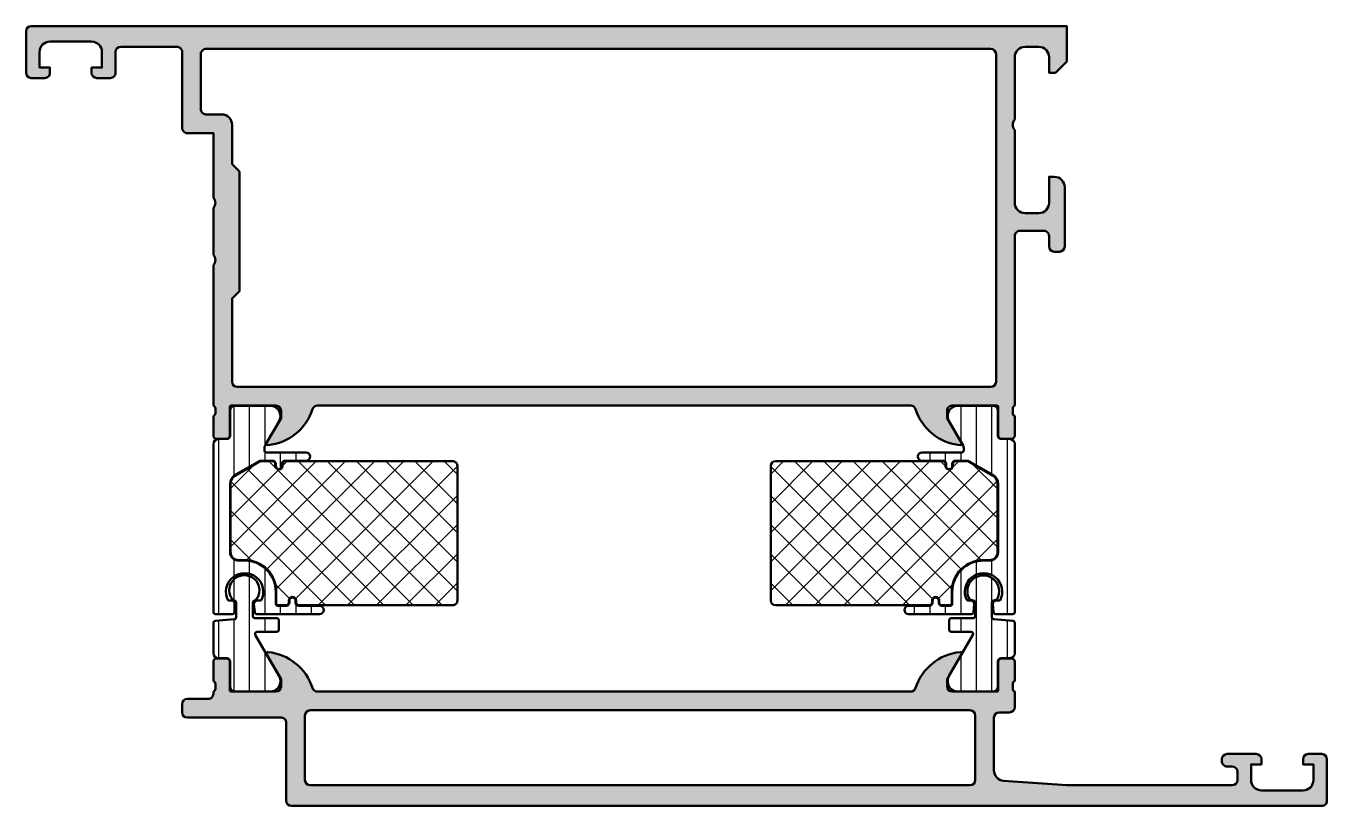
# Model space of a CAD drawing. Extents: x -20 to 105, y 0 to 75.
import ezdxf

# ---------------------------------------------------------------- set-up
doc = ezdxf.new("R2010")
doc.units = 0
for name, color, linetype, lineweight in [('0S-Alu contour', 7, 'Continuous', 50), ('0S-Alu hatch', 252, 'Continuous', 25), ('0S-Plastic contour', 254, 'Continuous', 50), ('0S-Plastic hatch', 253, 'Continuous', 25), ('0S-PT contour', 91, 'Continuous', 50), ('0S-PT hatch', 103, 'Continuous', 25)]:
    doc.layers.add(name, color=color, linetype=linetype, lineweight=lineweight)
pattern_1 = [(90, (0, 0), (-1.4859, 0), [])]
pattern_2 = [(135, (0, 0), (-1.403165018917055, -1.403165018917055), []), (225, (0, 0), (1.403165018917055, -1.403165018917055), [])]

# ---------------------------------------------------------------- blocks, each defined once
blk = doc.blocks.new('397870__935E6EEB_79AB_4BBE_B17D_C2A7CAAF975D_')
at = {"layer": '0S-Alu hatch'}
h = blk.add_hatch(color=256, dxfattribs=at)
edge = h.paths.add_edge_path()
edge.add_arc((-19.49997110301821, 74.49997110301835), 0.5000288978166365, 90.00331115880773, 179.9966888411355)
edge.add_line((-19.99999999999986, 74.50000000000048), (-19.99999999999985, 70.49999999999989))
edge.add_arc((-19.49998673098433, 70.5000132690155), 0.5000132691915875, 180.0015204766631, 269.9984795231653)
edge.add_line((-19.49999999999994, 69.99999999999997), (-18.19998168945298, 69.99999999999997))
edge.add_arc((-18.19997896219301, 70.499982014267), 0.4999820142744678, 269.9996874677861, 360.0020610873894)
edge.add_line((-17.69999694824204, 70.50000000000057), (-17.69999694824204, 70.99999999999997))
edge.add_line((-17.69999694824204, 70.99999999999997), (-18.69999694824204, 70.99999999999997))
edge.add_line((-18.69999694824204, 70.99999999999997), (-18.69999694824204, 72.49999999999999))
edge.add_ellipse((-17.69994795253578, 72.4999510042937), major_axis=(-1.000048996906496, 0), ratio=1, start_angle=270.0028071096431, end_angle=359.99719289040536, ccw=False)
edge.add_line((-17.69999694824202, 73.49999999999997), (-13.69999694824201, 73.49999999999997))
edge.add_ellipse((-13.70000723977582, 72.49998970846617), major_axis=(-1.00001029158674, 0), ratio=1, start_angle=180.0005896547991, end_angle=269.99941034461665, ccw=False)
edge.add_line((-12.69999694824204, 72.4999999999898), (-12.69999694824203, 70.99999999999997))
edge.add_line((-12.69999694824203, 70.99999999999997), (-13.69999694824204, 70.99999999999997))
edge.add_line((-13.69999694824204, 70.99999999999997), (-13.69999694824204, 70.49999999999997))
edge.add_arc((-13.19999660142434, 70.50000034681767), 0.5000003468178204, 180.0000397532265, 269.9999602576483)
edge.add_line((-13.19999694824203, 69.99999999999997), (-11.89999389648419, 69.99999999999997))
edge.add_arc((-11.89999153711038, 70.49999764062613), 0.4999976406317292, 269.9997296344011, 360.0002703646504)
edge.add_line((-11.39999389648422, 70.49999999999167), (-11.39999389648422, 72.49999999999997))
edge.add_ellipse((-10.89998454049546, 72.49999064401122), major_axis=(-0.5000093560762882, 0), ratio=1, start_angle=270.00107209727815, end_angle=359.99892790300066, ccw=False)
edge.add_line((-10.89999389648423, 72.99999999999997), (-5.499984741210752, 72.99999999999997))
edge.add_ellipse((-5.499985892091351, 72.5000064784733), major_axis=(-0.4999935215280005, 0), ratio=1, start_angle=179.9992576120259, end_angle=269.99986811708914, ccw=False)
edge.add_line((-4.999992370605315, 72.5), (-4.999992370605312, 65.2000007629394))
edge.add_arc((-4.500004423110439, 65.19998871055999), 0.4999879476401361, 179.9986188657543, 270.0005068633535)
edge.add_line((-4.499999999999872, 64.70000076293942), (-1.999992370605355, 64.70000839233391))
edge.add_line((-1.999992370605355, 64.70000839233391), (-1.99999641353915, 58.49999046910133))
edge.add_ellipse((-2.525018358812973, 57.99999523906485), major_axis=(-0.7250126020134666, 0), ratio=1, start_angle=136.3986500484096, end_angle=223.6013499515912, ccw=False)
edge.add_line((-1.999996413539149, 57.50000000902839), (-1.999999999999857, 52.99999999999997))
edge.add_ellipse((-2.525026953992528, 52.49999999999997), major_axis=(-0.7250195186467895, 0), ratio=1, start_angle=136.3986500484093, end_angle=223.6013499515907, ccw=False)
edge.add_line((-1.99999999999986, 51.99999999999997), (-1.999999999999815, 38.49999999999997))
edge.add_ellipse((-2.078836446542838, 38.23247940800692), major_axis=(-0.2788950563273673, 0), ratio=1, start_angle=178.8354106258969, end_angle=253.5801235805082, ccw=False)
edge.add_line((-1.799998999999857, 38.22681100000852), (-1.7999989999998, 37.77321700000848))
edge.add_ellipse((-2.078867095642979, 37.76755634053142), major_axis=(-0.2789255417371603, 0), ratio=1, start_angle=106.4245945553539, end_angle=181.1628700728862, ccw=False)
edge.add_line((-1.999999999999814, 37.50001300000847), (-1.999999999999843, 35.62000199999996))
edge.add_arc((-1.699999999999803, 35.62000199999996), 0.3000000000000398, 180, 269.9999999999973)
edge.add_line((-1.699999999999818, 35.32000199999993), (-0.7200256809570647, 35.32000199999995))
edge.add_arc((-0.7200256809570647, 35.62000199999995), 0.2999999999999971, 270, 360)
edge.add_line((-0.4200256809570675, 35.62000199999995), (-0.4200256809570249, 38.37999999999998))
edge.add_ellipse((-0.3000256809570547, 38.37999999999998), major_axis=(-0.1199999999999702, 0), ratio=1, start_angle=269.99999999999034, end_angle=360, ccw=False)
edge.add_line((-0.3000256809570345, 38.49999999999995), (4.000000000000142, 38.50000000000001))
edge.add_ellipse((4.000000000000116, 37.99999999999997), major_axis=(-0.5000000000000356, 0), ratio=1, start_angle=180, end_angle=269.99999999999704, ccw=False)
edge.add_line((4.500000000000149, 37.99999999999997), (4.500000000000142, 37.30000000000001))
edge.add_line((4.500000000000142, 37.30000000000001), (3.118504542377792, 34.90717967697249))
edge.add_arc((3.238119784648461, 34.8381197846483), 0.1381197846483213, 149.999999999989, 275.6225775508006)
edge.add_arc((2.761776758826457, 39.67660886184737), 4.999999999999581, 275.6225775507932, 342.2515836439302)
edge.add_ellipse((8.000000000000194, 37.99999999999965), major_axis=(-0.5000000000003271, 0), ratio=1, start_angle=270.000000000001, end_angle=342.25158364393485, ccw=False)
edge.add_line((8.000000000000185, 38.49999999999998), (65.00000762939467, 38.49999999999998))
edge.add_ellipse((65.00000762939439, 37.9999999999991), major_axis=(-0.5000000000008811, 0), ratio=1, start_angle=197.7484163560363, end_angle=269.99999999996743, ccw=False)
edge.add_arc((70.23823087056813, 39.67660886184687), 4.999999999999041, 197.7484163560733, 264.3774224492097)
edge.add_arc((69.7618878447464, 34.83811978464821), 0.13811978464823, 264.3774224492078, 390.0000000000003)
edge.add_line((69.881503087017, 34.90717967697233), (68.50000762939467, 37.29999999999996))
edge.add_line((68.50000762939467, 37.29999999999996), (68.50000762939467, 37.99999999999997))
edge.add_ellipse((69.00000762939467, 37.99999999999997), major_axis=(-0.5, 0), ratio=1, start_angle=269.99999999999676, end_angle=360, ccw=False)
edge.add_line((69.0000076293947, 38.49999999999997), (73.30003331035182, 38.49999999999993))
edge.add_ellipse((73.3000333103519, 38.37999999999988), major_axis=(-0.1200000000000472, 0), ratio=1, start_angle=180, end_angle=270.0000000000407, ccw=False)
edge.add_line((73.42003331035195, 38.37999999999988), (73.4200333103519, 35.62000199999999))
edge.add_arc((73.72003331035191, 35.620002), 0.3000000000000158, 180, 270)
edge.add_line((73.72003331035191, 35.32000199999998), (74.70000762939466, 35.32000199999995))
edge.add_arc((74.70000762939466, 35.62000199999999), 0.3000000000000398, 270, 360)
edge.add_line((75.0000076293947, 35.62000199999999), (75.00000762939464, 37.5000130000085))
edge.add_ellipse((75.07887472503774, 37.76755634053141), major_axis=(-0.2789255417370989, 0), ratio=1, start_angle=-1.1628700728853119, end_angle=73.5754054446557, ccw=False)
edge.add_line((74.80000662939463, 37.77321700000846), (74.80000662939463, 38.22681100000843))
edge.add_ellipse((75.07884407593774, 38.2324794080068), major_axis=(-0.2788950563274945, 0), ratio=1, start_angle=-73.58012358050689, end_angle=1.1645893740949873, ccw=False)
edge.add_line((75.00000762939467, 38.49999999999996), (75.00000000000014, 54.79999542236325))
edge.add_ellipse((75.49999827358842, 54.79999714877497), major_axis=(-0.4999982735912559, 0), ratio=1, start_angle=-90.00019783289412, end_angle=0.00019783245289772822, ccw=False)
edge.add_line((75.50000000000014, 55.29999542236325), (77.80000305175795, 55.29999542236325))
edge.add_ellipse((77.80000732623444, 54.79999969683973), major_axis=(-0.4999957255417972, 0), ratio=1, start_angle=179.999510175691, end_angle=270.0004898231115, ccw=False)
edge.add_line((78.30000305175795, 54.79999542235928), (78.30000305175795, 53.79999542236325))
edge.add_arc((78.80000983745694, 53.80000220806224), 0.500006785745038, 180.0007775731472, 269.9992224267269)
edge.add_line((78.80000305175795, 53.29999542236325), (79.30000305175795, 53.29999542236325))
edge.add_arc((79.29999173048634, 53.80000674363486), 0.5000113213997756, 270.0012972927902, 359.9987027073093)
edge.add_line((79.80000305175795, 53.79999542236411), (79.80000305175795, 59.49999999999997))
edge.add_arc((78.79998753757256, 59.49998448581458), 1.000015514305737, 0.0008888833384499, 89.99911111644481)
edge.add_line((78.80000305175795, 60.49999999999997), (78.30000305175795, 60.49999999999997))
edge.add_line((78.30000305175795, 60.49999999999997), (78.30000305175795, 57.99999999999997))
edge.add_ellipse((77.30000111165069, 58.00000194010724), major_axis=(-1.000001940109149, 0), ratio=1, start_angle=90.00011115974343, end_angle=179.9998888388025, ccw=False)
edge.add_line((77.30000305175795, 56.99999999999997), (76.00000000000014, 56.99999999999997))
edge.add_ellipse((76.00001097890973, 58.00001097890956), major_axis=(-1.00001097896986, 0), ratio=1, start_angle=0.0006290382667089034, end_angle=89.99937096172329, ccw=False)
edge.add_line((75.00000000000014, 58.00000000000014), (75.00000762939467, 65.00000001420264))
edge.add_ellipse((75.52498341427102, 65.5000000071013), major_axis=(-0.7249824602052117, 0), ratio=1, start_angle=-43.60413838361609, end_angle=43.60413838361609, ccw=False)
edge.add_line((75.00000762939467, 65.99999999999997), (75.00000762939467, 71.99999999999997))
edge.add_ellipse((76.00001828574898, 71.99998934375607), major_axis=(-1.000010656411082, 0), ratio=1, start_angle=270.0010476850691, end_angle=359.99938944796605, ccw=False)
edge.add_line((76.00000000000014, 72.99999999999997), (77.30000305175795, 72.99999999999997))
edge.add_ellipse((77.29998302271947, 71.9999799709615), major_axis=(-1.000020029239044, 0), ratio=1, start_angle=180.0011475562655, end_angle=269.99885244361275, ccw=False)
edge.add_line((78.30000305175795, 71.99999999999784), (78.30000305175795, 70.49999999999997))
edge.add_line((78.30000305175795, 70.49999999999997), (78.90000152587905, 70.49999999999997))
edge.add_line((78.90000152587905, 70.49999999999997), (80.00000000000014, 71.59999847412107))
edge.add_line((80.00000000000014, 71.59999847412107), (80.00000000000017, 74.99999999999994))
edge.add_line((80.00000000000017, 74.99999999999994), (-19.49999999999984, 75))
edge = h.paths.add_edge_path()
edge.add_line((-0.1999969482419601, 61.70131987195429), (-0.1999893188474147, 65.50000858306878))
edge.add_arc((-1.199987271683738, 65.5000106302325), 0.9999979528384177, 359.9998827062908, 450.0001172940836)
edge.add_line((-1.199989318847499, 66.5000085830688), (-2.699989318847499, 66.5000085830688))
edge.add_ellipse((-2.699996894946124, 67.0000010069702), major_axis=(-0.4999924239587733, 0), ratio=1, start_angle=-0.0008681702599915297, end_angle=90.00086817010731, ccw=False)
edge.add_line((-3.199989318847499, 67.00000858306876), (-3.199989318847488, 72.29999542236034))
edge.add_ellipse((-2.699995507775113, 72.30000161125461), major_axis=(-0.4999938111106779, 0), ratio=1, start_angle=-89.99983493260532, end_angle=0.0007092043351235588, ccw=False)
edge.add_line((-2.699996948242045, 72.79999542236322), (72.70000457763686, 72.79999542236325))
edge.add_ellipse((72.70000151779524, 72.29999236252164), major_axis=(-0.5000030598509737, 0), ratio=1, start_angle=180.0003506287357, end_angle=269.9996493701244, ccw=False)
edge.add_line((73.20000457763686, 72.29999542236325), (73.20000457763688, 40.8000030517496))
edge.add_ellipse((72.70000151779524, 40.80000611159941), major_axis=(-0.5000030598509941, 0), ratio=1, start_angle=90.00035062987558, end_angle=179.9996493691856, ccw=False)
edge.add_line((72.70000457763686, 40.30000305175778), (0.3000030517579404, 40.30000305175778))
edge.add_ellipse((0.3000217403274661, 40.80002174032727), major_axis=(-0.5000186889187326, 0), ratio=1, start_angle=0.002141472121309107, end_angle=89.99785852772521, ccw=False)
edge.add_line((-0.199996948242017, 40.80000305175775), (-0.199996948242017, 48.80000305166084))
edge.add_line((-0.199996948242017, 48.80000305166084), (0.5000000000001706, 49.4999999999031))
edge.add_line((0.5000000000001706, 49.4999999999031), (0.5000000000001137, 61.00132292371217))
edge.add_line((0.5000000000001137, 61.00132292371217), (-0.1999969482419601, 61.70131987195429))
at = {"layer": '0S-Alu contour', "color": 7}
for points in [[(-19.99999999999986, 74.50000000000048), (-19.99999999999985, 70.49999999999989)], [(78.30000305175795, 71.99999999999784), (78.30000305175795, 70.49999999999997), (78.90000152587905, 70.49999999999997), (80.00000000000014, 71.59999847412107), (80.00000000000017, 74.99999999999994), (-19.49999999999984, 75)], [(-17.69999694824202, 73.49999999999997), (-13.69999694824201, 73.49999999999997)], [(-10.89999389648423, 72.99999999999997), (-5.499984741210752, 72.99999999999997)], [(-2.699996948242045, 72.79999542236322), (72.70000457763686, 72.79999542236325)], [(76.00000000000014, 72.99999999999997), (77.30000305175795, 72.99999999999997)], [(-17.69999694824204, 70.50000000000057), (-17.69999694824204, 70.99999999999997), (-18.69999694824204, 70.99999999999997), (-18.69999694824204, 72.49999999999999)], [(-12.69999694824204, 72.4999999999898), (-12.69999694824203, 70.99999999999997), (-13.69999694824204, 70.99999999999997), (-13.69999694824204, 70.49999999999997)], [(-11.39999389648422, 70.49999999999167), (-11.39999389648422, 72.49999999999997)], [(-4.999992370605315, 72.5), (-4.999992370605312, 65.2000007629394)], [(-3.199989318847499, 67.00000858306876), (-3.199989318847488, 72.29999542236034)], [(73.20000457763686, 72.29999542236325), (73.20000457763688, 40.8000030517496)], [(75.00000762939467, 65.99999999999997), (75.00000762939467, 71.99999999999997)], [(-19.49999999999994, 69.99999999999997), (-18.19998168945298, 69.99999999999997)], [(-13.19999694824203, 69.99999999999997), (-11.89999389648419, 69.99999999999997)], [(-1.199989318847499, 66.5000085830688), (-2.699989318847499, 66.5000085830688)], [(-0.1999969482419601, 61.70131987195429), (-0.1999893188474147, 65.50000858306878)], [(-4.499999999999872, 64.70000076293942), (-1.999992370605355, 64.70000839233391), (-1.99999641353915, 58.49999046910133)], [(75.00000000000014, 58.00000000000014), (75.00000762939467, 65.00000001420264)], [(-0.199996948242017, 40.80000305175775), (-0.199996948242017, 48.80000305166084), (0.5000000000001706, 49.4999999999031), (0.5000000000001137, 61.00132292371217), (-0.1999969482419601, 61.70131987195429)], [(78.80000305175795, 60.49999999999997), (78.30000305175795, 60.49999999999997), (78.30000305175795, 57.99999999999997)], [(79.80000305175795, 53.79999542236411), (79.80000305175795, 59.49999999999997)], [(-1.999996413539149, 57.50000000902839), (-1.999999999999857, 52.99999999999997)], [(77.30000305175795, 56.99999999999997), (76.00000000000014, 56.99999999999997)], [(75.50000000000014, 55.29999542236325), (77.80000305175795, 55.29999542236325)], [(75.00000762939467, 38.49999999999996), (75.00000000000014, 54.79999542236325)], [(78.30000305175795, 54.79999542235928), (78.30000305175795, 53.79999542236325)], [(78.80000305175795, 53.29999542236325), (79.30000305175795, 53.29999542236325)], [(-1.99999999999986, 51.99999999999997), (-1.999999999999815, 38.49999999999997)], [(72.70000457763686, 40.30000305175778), (0.3000030517579405, 40.30000305175778)], [(-1.799998999999857, 38.22681100000852), (-1.7999989999998, 37.77321700000848)], [(-0.4200256809570675, 35.62000199999995), (-0.4200256809570249, 38.37999999999998)], [(-0.3000256809570345, 38.49999999999995), (4.000000000000142, 38.50000000000001)], [(4.500000000000149, 37.99999999999997), (4.500000000000142, 37.30000000000001), (3.118504542377792, 34.90717967697249)], [(8.000000000000185, 38.49999999999998), (65.00000762939467, 38.49999999999998)], [(69.881503087017, 34.90717967697233), (68.50000762939467, 37.29999999999996), (68.50000762939467, 37.99999999999997)], [(69.0000076293947, 38.49999999999997), (73.30003331035182, 38.49999999999993)], [(73.42003331035195, 38.37999999999988), (73.4200333103519, 35.62000199999999)], [(74.80000662939463, 37.77321700000846), (74.80000662939463, 38.22681100000843)], [(-1.999999999999814, 37.50001300000847), (-1.999999999999843, 35.62000199999996)], [(75.0000076293947, 35.62000199999999), (75.00000762939464, 37.5000130000085)], [(-1.699999999999818, 35.32000199999993), (-0.7200256809570647, 35.32000199999995)], [(73.72003331035191, 35.32000199999998), (74.70000762939466, 35.32000199999995)]]:
    blk.add_lwpolyline(points, dxfattribs=at)
for centre, radius, start, end in [((-19.49997110301821, 74.49997110301835), 0.5000288978166365, 90.00331115880773, 179.9966888411355), ((-19.49998673098433, 70.5000132690155), 0.5000132691915875, 180.0015204766631, 269.9984795231653), ((-18.19997896219301, 70.499982014267), 0.4999820142744678, 269.9996874677861, 0.0020610873893939), ((-13.19999660142434, 70.50000034681767), 0.5000003468178204, 180.0000397532265, 269.9999602576483), ((-11.89999153711038, 70.49999764062613), 0.4999976406317292, 269.9997296344011, 0.000270364650327), ((-1.199987271683738, 65.5000106302325), 0.9999979528384177, 359.9998827062908, 90.00011729408361), ((-4.500004423110439, 65.19998871055999), 0.4999879476401361, 179.9986188657543, 270.0005068633535), ((78.79998753757256, 59.49998448581458), 1.000015514305737, 0.0008888833384499, 89.99911111644481), ((78.80000983745694, 53.80000220806224), 0.500006785745038, 180.0007775731472, 269.9992224267269), ((79.29999173048634, 53.80000674363486), 0.5000113213997756, 270.0012972927902, 359.9987027073093), ((2.761776758826457, 39.67660886184737), 4.999999999999581, 275.6225775507932, 342.2515836439302), ((70.23823087056813, 39.67660886184687), 4.999999999999041, 197.7484163560733, 264.3774224492097), ((-1.699999999999803, 35.62000199999996), 0.3000000000000398, 180, 269.9999999999973), ((-0.7200256809570647, 35.62000199999995), 0.2999999999999971, 270, 0), ((73.72003331035191, 35.620002), 0.3000000000000158, 180, 270), ((74.70000762939466, 35.62000199999999), 0.3000000000000398, 270, 0), ((3.238119784648461, 34.8381197846483), 0.1381197846483213, 149.999999999989, 275.6225775508006), ((69.7618878447464, 34.83811978464821), 0.13811978464823, 264.3774224492078, 30.00000000000021)]:
    blk.add_arc(centre, radius, start, end, dxfattribs=at)
at = {"layer": '0S-Alu contour', "color": 7, "extrusion": (0, 0, -1)}
for centre, radius, start, end in [((17.69994795253578, 72.4999510042937), 1.000048996906496, 0.0028071095946303, 89.99719289035693), ((13.70000723977582, 72.49998970846617), 1.00001029158674, 90.00058965538334, 179.9994103452009), ((10.89998454049546, 72.49999064401122), 0.5000093560762882, 0.0010720969993194, 89.99892790272186), ((5.499985892091351, 72.5000064784733), 0.4999935215280006, 90.00013188291086, 180.0007423879741), ((2.699995507775113, 72.30000161125461), 0.4999938111106779, 359.9992907956649, 89.99983493260542), ((-72.70000151779524, 72.29999236252164), 0.5000030598509737, 90.00035062987556, 179.9996493712643), ((-76.00001828574898, 71.99998934375607), 1.000010656411082, 0.000610552033979, 89.9989523149309), ((-77.29998302271947, 71.9999799709615), 1.000020029239044, 90.00114755638727, 179.9988524437345), ((2.699996894946124, 67.0000010069702), 0.4999924239587733, 269.9991318298927, 0.0008681702599953), ((-75.52498341427102, 65.5000000071013), 0.7249824602052117, 316.3958616163839, 43.60413838361607), ((2.525018358812973, 57.99999523906485), 0.7250126020134666, 136.3986500484088, 223.6013499515905), ((-76.00001097890973, 58.00001097890956), 1.00001097896986, 270.0006290382768, 359.9993709617333), ((-77.30000111165069, 58.00000194010724), 1.000001940109149, 180.0001111611976, 269.9998888402566), ((-75.49999827358842, 54.79999714877497), 0.4999982735912559, 359.9998021675471, 90.00019783289412), ((-77.80000732623444, 54.79999969683973), 0.4999957255417973, 89.99951017688853, 180.000489824309), ((2.525026953992528, 52.49999999999997), 0.7250195186467895, 136.3986500484093, 223.6013499515907), ((-0.3000217403274661, 40.80002174032727), 0.5000186889187326, 270.0021414722748, 359.9978585278787), ((-72.70000151779524, 40.80000611159941), 0.5000030598509941, 180.0003506308145, 269.9996493701244), ((2.078836446542838, 38.23247940800692), 0.2788950563273673, 106.4198764194918, 181.1645893741031), ((2.078867095642979, 37.76755634053142), 0.2789255417371603, 178.8371299271138, 253.5754054446461), ((0.3000256809570547, 38.37999999999998), 0.1199999999999702, 0, 90.00000000000963), ((-4.000000000000116, 37.99999999999997), 0.5000000000000356, 90.00000000000296, 180), ((-8.000000000000194, 37.99999999999965), 0.5000000000003271, 17.74841635606513, 89.99999999999898), ((-65.00000762939439, 37.9999999999991), 0.5000000000008811, 90.00000000003257, 162.2515836439637), ((-69.00000762939467, 37.99999999999997), 0.5, 0, 90.00000000000325), ((-73.3000333103519, 38.37999999999988), 0.1200000000000472, 89.99999999995929, 180), ((-75.07884407593774, 38.2324794080068), 0.2788950563274945, 358.835410625905, 73.58012358050696), ((-75.07887472503774, 37.76755634053141), 0.2789255417370989, 286.4245945553443, 1.162870072885284)]:
    blk.add_arc(centre, radius, start, end, dxfattribs=at)
blk = doc.blocks.new('244459__A8F31E64_1A40_4A9F_957D_034D594FDF6C___E9EC0265_79BB_43C9_BB21_E711C3273394_')
at = {"layer": '0S-Plastic hatch'}
h = blk.add_hatch(dxfattribs=at)
h.set_pattern_fill('ANSI31', color=256, scale=0.4680000000000001, angle=45, style=0)
h.set_pattern_definition(pattern_1)
edge = h.paths.add_edge_path()
edge.add_line((-2, 34.79000300009989), (-2, 18.65002250671389))
edge.add_line((-2, 18.65002250671389), (-1.97308349609375, 18.55010795593264))
edge.add_line((-1.97308349609375, 18.55010795593264), (-1.899917602539062, 18.47692680358889))
edge.add_line((-1.899917602539062, 18.47692680358889), (-1.79998779296875, 18.45001029968264))
edge.add_line((-1.79998779296875, 18.45001029968264), (-0.16998291015625, 18.45001029968264))
edge.add_line((-0.16998291015625, 18.45001029968264), (-0.070068359375, 18.47692680358889))
edge.add_line((-0.070068359375, 18.47692680358889), (0.0030975341796875, 18.55010795593264))
edge.add_line((0.0030975341796875, 18.55010795593264), (0.0300140380859375, 18.65002250671389))
edge.add_line((0.0300140380859375, 18.65002250671389), (0.100006103515625, 19.45001029968264))
edge.add_line((0.100006103515625, 19.45001029968264), (0.05999755859375, 19.60015678405764))
edge.add_line((0.05999755859375, 19.60015678405764), (-0.04986572265625, 19.71002006530764))
edge.add_line((-0.04986572265625, 19.71002006530764), (-0.2180023193359375, 19.74999809265139))
edge.add_line((-0.2180023193359375, 19.74999809265139), (-0.5865631103515625, 19.74999809265139))
edge.add_ellipse((0.9999999999999998, 20.59650078484451), major_axis=(-1.798262859266856, 0), ratio=1, start_angle=151.918075429822, end_angle=28.081924570178103, ccw=False)
edge.add_line((2.586563110351562, 19.74999809265139), (2.218002319335937, 19.74999809265139))
edge.add_line((2.218002319335937, 19.74999809265139), (2.04986572265625, 19.71002006530764))
edge.add_line((2.04986572265625, 19.71002006530764), (1.94000244140625, 19.60015678405764))
edge.add_line((1.94000244140625, 19.60015678405764), (1.900009155273437, 19.45001029968264))
edge.add_line((1.900009155273437, 19.45001029968264), (1.970001220703125, 18.65002250671389))
edge.add_line((1.970001220703125, 18.65002250671389), (1.996902465820312, 18.55010795593264))
edge.add_line((1.996902465820312, 18.55010795593264), (2.070068359375, 18.47692680358889))
edge.add_line((2.070068359375, 18.47692680358889), (2.169998168945312, 18.45001029968264))
edge.add_line((2.169998168945312, 18.45001029968264), (8.199996948242188, 18.45001029968264))
edge.add_arc((8.199996948242188, 18.85000419616702), 0.399993896484375, 270, 450)
edge.add_line((8.199996948242188, 19.24999809265139), (6.199996948242187, 19.24999809265139))
edge.add_line((6.199996948242187, 19.24999809265139), (6.050003051757812, 19.29015922546389))
edge.add_line((6.050003051757812, 19.29015922546389), (5.940185546875, 19.39996147155764))
edge.add_line((5.940185546875, 19.39996147155764), (5.899993896484375, 19.54998588562015))
edge.add_line((5.899993896484375, 19.54998588562015), (5.899993896484375, 19.74999809265139))
edge.add_arc((5.599998474121093, 19.74999809265139), 0.2999954223632812, 0, 180)
edge.add_line((5.300003051757812, 19.74999809265139), (5.300003051757812, 19.54998588562014))
edge.add_line((5.300003051757812, 19.54998588562014), (5.259811401367187, 19.39996147155765))
edge.add_line((5.259811401367187, 19.39996147155765), (5.149993896484375, 19.29015922546389))
edge.add_line((5.149993896484375, 19.29015922546389), (5, 19.24999809265139))
edge.add_line((5, 19.24999809265139), (4.199996948242187, 19.24999809265139))
edge.add_line((4.199996948242187, 19.24999809265139), (4.100006103515625, 19.27679252624514))
edge.add_line((4.100006103515625, 19.27679252624514), (4.02679443359375, 19.34997367858889))
edge.add_line((4.02679443359375, 19.34997367858889), (4, 19.45001029968264))
edge.add_line((4, 19.45001029968264), (4, 20.5999736785889))
edge.add_arc((1.000067267691647, 20.60004094628054), 2.999932733062533, 359.9987152527758, 450.0012847470834)
edge.add_line((0.9999999999999984, 23.59997367858889), (0.4000015258789063, 23.59997367858889))
edge.add_ellipse((0.3991953887774389, 24.39917064067956), major_axis=(-0.7991973686593088, 0), ratio=1, start_angle=-0.061071694723978, end_angle=90.05779331022171, ccw=False)
edge.add_line((-0.4000015258789062, 24.40002250671394), (-0.3999862670898437, 30.96374320983889))
edge.add_ellipse((0.5999442872613225, 30.96380713441116), major_axis=(-0.9999305563944835, 0), ratio=1, start_angle=-60.01033770623047, end_angle=0.003662862579403736, ccw=False)
edge.add_line((0.1001352607251819, 31.82986259141398), (2.473767557346491, 33.2000000000999))
edge.add_line((2.473767557346491, 33.2000000000999), (3.699999999999988, 33.20000000009989))
edge.add_ellipse((3.700000000000002, 32.90000000009992), major_axis=(-0.2999999999999687, 0), ratio=1, start_angle=180, end_angle=270.00000000000273, ccw=False)
edge.add_line((3.999999999999971, 32.90000000009992), (3.999999999999943, 32.70000000010004))
edge.add_arc((4.29999999999994, 32.7000000001), 0.2999999999999971, 180, 360)
edge.add_line((4.599999999999937, 32.7000000001), (4.599999999999937, 32.90000000009989))
edge.add_ellipse((4.899999999999931, 32.90000000009989), major_axis=(-0.2999999999999936, 0), ratio=1, start_angle=269.9999999999966, end_angle=360, ccw=False)
edge.add_line((4.899999999999948, 33.20000000009988), (6.899999999999977, 33.20000000009989))
edge.add_arc((6.899999999999977, 33.6000000000999), 0.4000000000000057, 270, 450)
edge.add_line((6.899999999999977, 34.00000000009991), (3.099999999999951, 34.00000000009991))
edge.add_ellipse((3.099999999999955, 34.20000000009991), major_axis=(-0.2000000000000099, 0), ratio=1, start_angle=0, end_angle=89.99999999999892, ccw=False)
edge.add_line((2.899999999999948, 34.20000000009991), (2.899999999999948, 34.41474721315087))
edge.add_ellipse((3.4, 34.41474721315087), major_axis=(-0.5000000000000516, 0), ratio=1, start_angle=330.00004886373864, end_angle=360, ccw=False)
edge.add_line((2.966987084899614, 34.66474684386323), (4.285481498099471, 36.95954700009989))
edge.add_arc((3.444228849108128, 37.50018192537704), 0.9999960709244792, 327.2729839001592, 441.818391948101)
edge.add_line((3.586539498099469, 38.4900000000999), (0.1099979999997203, 38.49000010568577))
edge.add_arc((0.10999536037464, 37.99000412824714), 0.4999959774455833, 89.9996975188133, 180.0003024817733)
edge.add_line((-0.3900006170639756, 37.99000148861694), (-0.3896686666669495, 35.59000310568576))
edge.add_ellipse((-0.6896686666669618, 35.59000310568577), major_axis=(-0.3000000000000122, 0), ratio=1, start_angle=90.00000000000023, end_angle=180, ccw=False)
edge.add_line((-0.689668666666961, 35.29000310568576), (-1.500000065149805, 35.29000300009989))
edge.add_arc((-1.5, 34.79000300009989), 0.5, 90.00000746561778, 180)
at = {"layer": '0S-Plastic contour', "color": 7}
for points in [[(-0.3900006170639756, 37.99000148861694), (-0.3896686666669495, 35.59000310568576)], [(3.586539498099469, 38.4900000000999), (0.1099979999997203, 38.49000010568577)], [(2.966987084899614, 34.66474684386323), (4.285481498099471, 36.95954700009989)], [(-0.689668666666961, 35.29000310568576), (-1.500000065149805, 35.29000300009989)], [(-2, 34.79000300009989), (-2, 18.65002250671389), (-1.97308349609375, 18.55010795593264), (-1.899917602539062, 18.47692680358889), (-1.79998779296875, 18.45001029968264), (-0.16998291015625, 18.45001029968264), (-0.070068359375, 18.47692680358889), (0.0030975341796875, 18.55010795593264), (0.0300140380859375, 18.65002250671389), (0.100006103515625, 19.45001029968264), (0.05999755859375, 19.60015678405764), (-0.04986572265625, 19.71002006530764), (-0.2180023193359375, 19.74999809265139), (-0.5865631103515625, 19.74999809265139)], [(2.899999999999948, 34.20000000009991), (2.899999999999948, 34.41474721315087)], [(6.899999999999977, 34.00000000009991), (3.099999999999951, 34.00000000009991)], [(0.1001352607251819, 31.82986259141398), (2.473767557346491, 33.2000000000999), (3.699999999999988, 33.20000000009989)], [(3.999999999999971, 32.90000000009992), (3.999999999999943, 32.70000000010004)], [(4.599999999999937, 32.7000000001), (4.599999999999937, 32.90000000009989)], [(4.899999999999948, 33.20000000009988), (6.899999999999977, 33.20000000009989)], [(-0.4000015258789062, 24.40002250671394), (-0.3999862670898437, 30.96374320983889)], [(0.9999999999999984, 23.59997367858889), (0.4000015258789063, 23.59997367858889)], [(5.300003051757812, 19.74999809265139), (5.300003051757812, 19.54998588562014), (5.259811401367187, 19.39996147155765), (5.149993896484375, 19.29015922546389), (5, 19.24999809265139), (4.199996948242187, 19.24999809265139), (4.100006103515625, 19.27679252624514), (4.02679443359375, 19.34997367858889), (4, 19.45001029968264), (4, 20.5999736785889)], [(2.586563110351562, 19.74999809265139), (2.218002319335937, 19.74999809265139), (2.04986572265625, 19.71002006530764), (1.94000244140625, 19.60015678405764), (1.900009155273437, 19.45001029968264), (1.970001220703125, 18.65002250671389), (1.996902465820312, 18.55010795593264), (2.070068359375, 18.47692680358889), (2.169998168945312, 18.45001029968264), (8.199996948242188, 18.45001029968264)], [(8.199996948242188, 19.24999809265139), (6.199996948242187, 19.24999809265139), (6.050003051757812, 19.29015922546389), (5.940185546875, 19.39996147155764), (5.899993896484375, 19.54998588562015), (5.899993896484375, 19.74999809265139)]]:
    blk.add_lwpolyline(points, dxfattribs=at)
for centre, radius, start, end in [((0.10999536037464, 37.99000412824714), 0.4999959774455833, 89.9996975188133, 180.0003024817733), ((3.444228849108128, 37.50018192537704), 0.9999960709244792, 327.2729839001592, 81.81839194810102), ((-1.5, 34.79000300009989), 0.5, 90.00000746561778, 180), ((6.899999999999977, 33.6000000000999), 0.4000000000000057, 270, 90), ((4.29999999999994, 32.7000000001), 0.2999999999999971, 180, 0), ((1.000067267691647, 20.60004094628054), 2.999932733062533, 359.9987152527758, 90.00128474708347), ((5.599998474121093, 19.74999809265139), 0.2999954223632812, 0, 180), ((8.199996948242188, 18.85000419616702), 0.399993896484375, 270, 90)]:
    blk.add_arc(centre, radius, start, end, dxfattribs=at)
at = {"layer": '0S-Plastic contour', "color": 7, "extrusion": (0, 0, -1)}
for centre, radius, start, end in [((0.6896686666669618, 35.59000310568577), 0.3000000000000122, 180, 269.9999999999998), ((-3.4, 34.41474721315087), 0.5000000000000516, 0, 29.99995113626138), ((-3.099999999999955, 34.20000000009991), 0.2000000000000099, 270.0000000000011, 0), ((-3.700000000000002, 32.90000000009992), 0.2999999999999687, 89.99999999999729, 180), ((-4.899999999999931, 32.90000000009989), 0.2999999999999936, 0, 90.0000000000034), ((-0.5999442872613225, 30.96380713441116), 0.9999305563944835, 359.9963371374206, 60.01033770623052), ((-0.3991953887774389, 24.39917064067956), 0.7991973686593088, 269.9422066897783, 0.0610716947241366), ((-0.9999999999999998, 20.59650078484451), 1.798262859266856, 331.9180754298219, 208.0819245701781)]:
    blk.add_arc(centre, radius, start, end, dxfattribs=at)
blk = doc.blocks.new('244459__93242BF7_1FEB_423C_B811_485CA7D5FB7D___F379549A_8222_4A0A_B6DA_B76FF1666224_')
at = {"layer": '0S-Plastic hatch'}
h = blk.add_hatch(dxfattribs=at)
h.set_pattern_fill('ANSI31', color=256, scale=0.4680000000000001, angle=45, style=0)
h.set_pattern_definition(pattern_1)
edge = h.paths.add_edge_path()
edge.add_arc((-1.5, 14.70999700000002), 0.5, 180, 270)
edge.add_line((-1.5, 14.20999700000003), (-0.6896686666666625, 14.20999700000003))
edge.add_ellipse((-0.689668666666655, 13.90999700000004), major_axis=(-0.29999999999999, 0), ratio=1, start_angle=180, end_angle=270.0000000000014, ccw=False)
edge.add_line((-0.3896686666666653, 13.90999700000003), (-0.3900006170636914, 11.50999861706372))
edge.add_arc((0.1099953603749242, 11.50999597743864), 0.4999959774455851, 179.9996975182267, 270.0003024811867)
edge.add_line((0.1099980000000045, 11.01000000000003), (3.586539498099483, 11.01000000000003))
edge.add_arc((3.444228849108128, 11.99981807472287), 0.9999960709244738, 278.1816080518999, 392.7270160998408)
edge.add_line((4.285481498099471, 12.54045300000003), (2.028303788693904, 16.4500000102802))
edge.add_ellipse((2.201508875386052, 16.55000000000003), major_axis=(-0.1999999999999987, 0), ratio=1, start_angle=-90.00000000000023, end_angle=29.999996599345025, ccw=False)
edge.add_line((2.201508875386053, 16.75000000000003), (4.099990844726562, 16.75000000000003))
edge.add_line((4.099990844726562, 16.75000000000003), (4.199913024902343, 16.77691650390628))
edge.add_line((4.199913024902343, 16.77691650390628), (4.273078918457031, 16.85009765625003))
edge.add_line((4.273078918457031, 16.85009765625003), (4.299995422363281, 16.95001220703128))
edge.add_line((4.299995422363281, 16.95001220703128), (4.299995422363281, 17.85000610351565))
edge.add_line((4.299995422363281, 17.85000610351565), (4.273086547851562, 17.9499206542969))
edge.add_line((4.273086547851562, 17.9499206542969), (4.199913024902343, 18.02310180664065))
edge.add_line((4.199913024902343, 18.02310180664065), (4.099990844726562, 18.0500183105469))
edge.add_line((4.099990844726562, 18.0500183105469), (1.999992370605468, 18.0500183105469))
edge.add_line((1.999992370605468, 18.0500183105469), (1.900077819824218, 18.07693481445315))
edge.add_line((1.900077819824218, 18.07693481445315), (1.826904296875, 18.15008544921878))
edge.add_line((1.826904296875, 18.15008544921878), (1.799995422363281, 18.25000000000002))
edge.add_line((1.799995422363281, 18.25000000000002), (1.799995422363281, 19.55002021789553))
edge.add_line((1.799995422363281, 19.55002021789553), (1.826904296875, 19.64993476867678))
edge.add_line((1.826904296875, 19.64993476867678), (1.900077819824218, 19.72311592102053))
edge.add_line((1.900077819824218, 19.72311592102053), (2, 19.75003242492678))
edge.add_line((2, 19.75003242492678), (2.23210508521214, 20.00419254053662))
edge.add_arc((0.9810890945008878, 20.74191492600715), 1.452334440492124, 329.4722064383462, 570.9353784508013)
edge.add_line((-0.2646473524816313, 19.99531193130451), (-7.6293945313e-06, 19.75003242492678))
edge.add_line((-7.6293945313e-06, 19.75003242492678), (0.09991455078125, 19.72311592102054))
edge.add_line((0.09991455078125, 19.72311592102054), (0.1730880737304687, 19.64993476867678))
edge.add_line((0.1730880737304687, 19.64993476867678), (0.1999969482421875, 19.55002021789553))
edge.add_line((0.1999969482421875, 19.55002021789553), (0.1999969482421875, 18.15002441406253))
edge.add_line((0.1999969482421875, 18.15002441406253), (0.1730880737304687, 18.05007934570315))
edge.add_line((0.1730880737304687, 18.05007934570315), (0.09991455078125, 17.97692871093753))
edge.add_line((0.09991455078125, 17.97692871093753), (0, 17.95001220703128))
edge.add_line((0, 17.95001220703128), (-1.800003051757812, 17.79251098632815))
edge.add_line((-1.800003051757812, 17.79251098632815), (-1.899917602539062, 17.7655944824219))
edge.add_line((-1.899917602539062, 17.7655944824219), (-1.973091125488281, 17.69241333007815))
edge.add_line((-1.973091125488281, 17.69241333007815), (-1.999999999999744, 17.5924987792969))
edge.add_line((-1.999999999999744, 17.5924987792969), (-2, 14.70999700000002))
at = {"layer": '0S-Plastic contour', "color": 7}
for points in [[(2.201508875386053, 16.75000000000003), (4.099990844726562, 16.75000000000003), (4.199913024902343, 16.77691650390628), (4.273078918457031, 16.85009765625003), (4.299995422363281, 16.95001220703128), (4.299995422363281, 17.85000610351565), (4.273086547851562, 17.9499206542969), (4.199913024902343, 18.02310180664065), (4.099990844726562, 18.0500183105469), (1.999992370605468, 18.0500183105469), (1.900077819824218, 18.07693481445315), (1.826904296875, 18.15008544921878), (1.799995422363281, 18.25000000000002), (1.799995422363281, 19.55002021789553), (1.826904296875, 19.64993476867678), (1.900077819824218, 19.72311592102053), (2, 19.75003242492678), (2.23210508521214, 20.00419254053662)], [(-0.2646473524816313, 19.99531193130451), (-7.6293945313e-06, 19.75003242492678), (0.09991455078125, 19.72311592102054), (0.1730880737304687, 19.64993476867678), (0.1999969482421875, 19.55002021789553), (0.1999969482421875, 18.15002441406253), (0.1730880737304687, 18.05007934570315), (0.09991455078125, 17.97692871093753), (0, 17.95001220703128), (-1.800003051757812, 17.79251098632815), (-1.899917602539062, 17.7655944824219), (-1.973091125488281, 17.69241333007815), (-1.999999999999744, 17.5924987792969), (-2, 14.70999700000002)], [(4.285481498099471, 12.54045300000003), (2.028303788693904, 16.4500000102802)], [(-1.5, 14.20999700000003), (-0.6896686666666625, 14.20999700000003)], [(-0.3896686666666653, 13.90999700000003), (-0.3900006170636914, 11.50999861706372)], [(0.1099980000000045, 11.01000000000003), (3.586539498099483, 11.01000000000003)]]:
    blk.add_lwpolyline(points, dxfattribs=at)
for centre, radius, start, end in [((0.9810890945008878, 20.74191492600715), 1.452334440492124, 329.4722064383462, 210.9353784508013), ((-1.5, 14.70999700000002), 0.5, 180, 270), ((3.444228849108128, 11.99981807472287), 0.9999960709244738, 278.1816080518999, 32.7270160998408), ((0.1099953603749242, 11.50999597743864), 0.4999959774455851, 179.9996975182267, 270.0003024811867)]:
    blk.add_arc(centre, radius, start, end, dxfattribs=at)
at = {"layer": '0S-Plastic contour', "color": 7, "extrusion": (0, 0, -1)}
for centre, radius, start, end in [((-2.201508875386052, 16.55000000000003), 0.1999999999999987, 330.000003400655, 90.00000000000026), ((0.689668666666655, 13.90999700000004), 0.29999999999999, 89.9999999999986, 180)]:
    blk.add_arc(centre, radius, start, end, dxfattribs=at)
blk = doc.blocks.new('244459__B46D0965_59A4_4CD7_BDDD_BF04E3030992___56645F87_15DA_4BC9_9147_2524BDEBA6C4_')
at = {"layer": '0S-Plastic hatch'}
h = blk.add_hatch(dxfattribs=at)
h.set_pattern_fill('ANSI31', color=256, scale=0.4680000000000001, angle=45, style=0)
h.set_pattern_definition(pattern_1)
edge = h.paths.add_edge_path()
edge.add_line((75, 34.79000300009984), (75, 18.65002250671385))
edge.add_line((75, 18.65002250671385), (74.97308349609375, 18.5501079559326))
edge.add_line((74.97308349609375, 18.5501079559326), (74.89991760253906, 18.47692680358885))
edge.add_line((74.89991760253906, 18.47692680358885), (74.79998779296875, 18.4500102996826))
edge.add_line((74.79998779296875, 18.4500102996826), (73.16998291015625, 18.4500102996826))
edge.add_line((73.16998291015625, 18.4500102996826), (73.070068359375, 18.47692680358885))
edge.add_line((73.070068359375, 18.47692680358885), (72.99690246582031, 18.5501079559326))
edge.add_line((72.99690246582031, 18.5501079559326), (72.96998596191406, 18.65002250671385))
edge.add_line((72.96998596191406, 18.65002250671385), (72.89999389648438, 19.4500102996826))
edge.add_line((72.89999389648438, 19.4500102996826), (72.94000244140625, 19.6001567840576))
edge.add_line((72.94000244140625, 19.6001567840576), (73.04986572265625, 19.7100200653076))
edge.add_line((73.04986572265625, 19.7100200653076), (73.21800231933592, 19.74999809265135))
edge.add_line((73.21800231933592, 19.74999809265135), (73.58656311035156, 19.74999809265135))
edge.add_arc((72, 20.59650078484446), 1.798262859266856, 331.9180754298219, 568.0819245701781)
edge.add_line((70.41343688964842, 19.74999809265135), (70.78199768066406, 19.74999809265135))
edge.add_line((70.78199768066406, 19.74999809265135), (70.95013427734375, 19.7100200653076))
edge.add_line((70.95013427734375, 19.7100200653076), (71.05999755859375, 19.6001567840576))
edge.add_line((71.05999755859375, 19.6001567840576), (71.09999084472656, 19.4500102996826))
edge.add_line((71.09999084472656, 19.4500102996826), (71.02999877929688, 18.65002250671385))
edge.add_line((71.02999877929688, 18.65002250671385), (71.00309753417969, 18.5501079559326))
edge.add_line((71.00309753417969, 18.5501079559326), (70.929931640625, 18.47692680358885))
edge.add_line((70.929931640625, 18.47692680358885), (70.83000183105467, 18.4500102996826))
edge.add_line((70.83000183105467, 18.4500102996826), (64.80000305175781, 18.4500102996826))
edge.add_ellipse((64.80000305175781, 18.85000419616698), major_axis=(-0.399993896484375, 0), ratio=1, start_angle=-90, end_angle=90, ccw=False)
edge.add_line((64.80000305175781, 19.24999809265135), (66.80000305175781, 19.24999809265135))
edge.add_line((66.80000305175781, 19.24999809265135), (66.94999694824217, 19.29015922546385))
edge.add_line((66.94999694824217, 19.29015922546385), (67.059814453125, 19.3999614715576))
edge.add_line((67.059814453125, 19.3999614715576), (67.10000610351562, 19.54998588562011))
edge.add_line((67.10000610351562, 19.54998588562011), (67.10000610351562, 19.74999809265135))
edge.add_ellipse((67.4000015258789, 19.74999809265135), major_axis=(-0.2999954223632812, 0), ratio=1, start_angle=180, end_angle=360, ccw=False)
edge.add_line((67.69999694824217, 19.74999809265135), (67.69999694824217, 19.5499858856201))
edge.add_line((67.69999694824217, 19.5499858856201), (67.74018859863281, 19.3999614715576))
edge.add_line((67.74018859863281, 19.3999614715576), (67.85000610351562, 19.29015922546385))
edge.add_line((67.85000610351562, 19.29015922546385), (68, 19.24999809265135))
edge.add_line((68, 19.24999809265135), (68.80000305175781, 19.24999809265135))
edge.add_line((68.80000305175781, 19.24999809265135), (68.89999389648438, 19.2767925262451))
edge.add_line((68.89999389648438, 19.2767925262451), (68.97320556640625, 19.34997367858885))
edge.add_line((68.97320556640625, 19.34997367858885), (69, 19.4500102996826))
edge.add_line((69, 19.4500102996826), (69, 20.59997367858885))
edge.add_ellipse((71.99993273230837, 20.60004094628048), major_axis=(-2.99993273306254, 0), ratio=1, start_angle=-90.00128474708322, end_angle=0.0012847472241901414, ccw=False)
edge.add_line((72, 23.59997367858885), (72.5999984741211, 23.59997367858885))
edge.add_arc((72.60080461122257, 24.39917064067952), 0.799197368659311, 269.9422066897775, 360.0610716947241)
edge.add_line((73.40000152587892, 24.4000225067139), (73.39998626708984, 30.96374320983885))
edge.add_arc((72.40005571273866, 30.9638071344111), 0.9999305563945116, 359.9963371374206, 420.0103377062304)
edge.add_line((72.89986473927482, 31.82986259141395), (70.5262324426535, 33.20000000009985))
edge.add_line((70.5262324426535, 33.20000000009985), (69.30000000000001, 33.20000000009985))
edge.add_arc((69.30000000000001, 32.90000000009988), 0.299999999999979, 90, 180)
edge.add_line((69.00000000000003, 32.90000000009988), (69.00000000000007, 32.70000000009999))
edge.add_ellipse((68.70000000000007, 32.70000000009996), major_axis=(-0.2999999999999971, 0), ratio=1, start_angle=0, end_angle=180, ccw=False)
edge.add_line((68.40000000000008, 32.70000000009996), (68.40000000000006, 32.90000000009985))
edge.add_arc((68.10000000009796, 32.90000000009984), 0.2999999999021119, 0, 90.00000000000273)
edge.add_line((68.10000000009795, 33.20000000000195), (66.10000000000002, 33.20000000009985))
edge.add_ellipse((66.10000000000002, 33.60000000009986), major_axis=(-0.4000000000000057, 0), ratio=1, start_angle=-90, end_angle=90, ccw=False)
edge.add_line((66.10000000000002, 34.00000000009986), (69.90000000000005, 34.00000000009986))
edge.add_arc((69.90000000000005, 34.20000000009987), 0.2000000000000073, 270, 360)
edge.add_line((70.10000000000005, 34.20000000009987), (70.10000000000005, 34.41474721315083))
edge.add_arc((69.60000000000002, 34.41474721315083), 0.5000000000000268, 0, 29.99995113626276)
edge.add_line((70.03301291510039, 34.66474684386319), (68.71451850190054, 36.95954700009985))
edge.add_ellipse((69.5557711508919, 37.50018192537701), major_axis=(-0.9999960709244895, 0), ratio=1, start_angle=-81.81839194809942, end_angle=32.727016099840796, ccw=False)
edge.add_line((69.41346050190053, 38.49000000009986), (72.8900020000003, 38.49000010568572))
edge.add_ellipse((72.89000463962536, 37.99000412824713), major_axis=(-0.4999959774455691, 0), ratio=1, start_angle=179.9996975182268, end_angle=270.00030248118503, ccw=False)
edge.add_line((73.39000061706396, 37.9900014886169), (73.38966866666694, 35.59000310568572))
edge.add_arc((73.68966866666696, 35.59000310568572), 0.3000000000000099, 180, 270)
edge.add_line((73.68966866666696, 35.29000310568571), (74.5000000651498, 35.29000300009985))
edge.add_ellipse((74.5, 34.79000300009985), major_axis=(-0.4999999999999972, 0), ratio=1, start_angle=180, end_angle=269.9999925343822, ccw=False)
at = {"layer": '0S-Plastic contour', "color": 7}
for points in [[(69.41346050190053, 38.49000000009986), (72.8900020000003, 38.49000010568572)], [(73.39000061706396, 37.9900014886169), (73.38966866666694, 35.59000310568572)], [(70.03301291510039, 34.66474684386319), (68.71451850190054, 36.95954700009985)], [(73.68966866666696, 35.29000310568571), (74.5000000651498, 35.29000300009985)], [(66.10000000000002, 34.00000000009986), (69.90000000000005, 34.00000000009986)], [(70.10000000000005, 34.20000000009987), (70.10000000000005, 34.41474721315083)], [(75, 34.79000300009984), (75, 18.65002250671385), (74.97308349609375, 18.5501079559326), (74.89991760253906, 18.47692680358885), (74.79998779296875, 18.4500102996826), (73.16998291015625, 18.4500102996826), (73.070068359375, 18.47692680358885), (72.99690246582031, 18.5501079559326), (72.96998596191406, 18.65002250671385), (72.89999389648438, 19.4500102996826), (72.94000244140625, 19.6001567840576), (73.04986572265625, 19.7100200653076), (73.21800231933592, 19.74999809265135), (73.58656311035156, 19.74999809265135)], [(68.10000000009795, 33.20000000000195), (66.10000000000002, 33.20000000009985)], [(68.40000000000008, 32.70000000009996), (68.40000000000006, 32.90000000009985)], [(69.00000000000003, 32.90000000009988), (69.00000000000007, 32.70000000009999)], [(72.89986473927482, 31.82986259141395), (70.5262324426535, 33.20000000009985), (69.30000000000001, 33.20000000009985)], [(73.40000152587892, 24.4000225067139), (73.39998626708984, 30.96374320983885)], [(72, 23.59997367858885), (72.5999984741211, 23.59997367858885)], [(67.69999694824217, 19.74999809265135), (67.69999694824217, 19.5499858856201), (67.74018859863281, 19.3999614715576), (67.85000610351562, 19.29015922546385), (68, 19.24999809265135), (68.80000305175781, 19.24999809265135), (68.89999389648438, 19.2767925262451), (68.97320556640625, 19.34997367858885), (69, 19.4500102996826), (69, 20.59997367858885)], [(70.41343688964842, 19.74999809265135), (70.78199768066406, 19.74999809265135), (70.95013427734375, 19.7100200653076), (71.05999755859375, 19.6001567840576), (71.09999084472656, 19.4500102996826), (71.02999877929688, 18.65002250671385), (71.00309753417969, 18.5501079559326), (70.929931640625, 18.47692680358885), (70.83000183105467, 18.4500102996826), (64.80000305175781, 18.4500102996826)], [(64.80000305175781, 19.24999809265135), (66.80000305175781, 19.24999809265135), (66.94999694824217, 19.29015922546385), (67.059814453125, 19.3999614715576), (67.10000610351562, 19.54998588562011), (67.10000610351562, 19.74999809265135)]]:
    blk.add_lwpolyline(points, dxfattribs=at)
at = {"layer": '0S-Plastic contour', "color": 7, "extrusion": (0, 0, -1)}
for centre, radius, start, end in [((-69.5557711508919, 37.50018192537701), 0.9999960709244895, 327.2729839001593, 81.81839194809947), ((-72.89000463962536, 37.99000412824713), 0.4999959774455691, 89.99969751881494, 180.0003024817733), ((-74.5, 34.79000300009985), 0.4999999999999972, 90.00000746561778, 180), ((-66.10000000000002, 33.60000000009986), 0.4000000000000057, 270, 90), ((-68.70000000000007, 32.70000000009996), 0.2999999999999971, 180, 0), ((-71.99993273230837, 20.60004094628048), 2.99993273306254, 359.9987152527758, 90.00128474708318), ((-67.4000015258789, 19.74999809265135), 0.2999954223632812, 0, 180), ((-64.80000305175781, 18.85000419616698), 0.399993896484375, 270, 90)]:
    blk.add_arc(centre, radius, start, end, dxfattribs=at)
at = {"layer": '0S-Plastic contour', "color": 7}
for centre, radius, start, end in [((73.68966866666696, 35.59000310568572), 0.3000000000000099, 180, 270), ((69.90000000000005, 34.20000000009987), 0.2000000000000073, 270, 0), ((69.60000000000002, 34.41474721315083), 0.5000000000000268, 0, 29.99995113626276), ((68.10000000009796, 32.90000000009984), 0.2999999999021119, 0, 90.00000000000273), ((69.30000000000001, 32.90000000009988), 0.299999999999979, 90, 180), ((72.40005571273866, 30.9638071344111), 0.9999305563945116, 359.9963371374206, 60.01033770623045), ((72.60080461122257, 24.39917064067952), 0.799197368659311, 269.9422066897775, 0.0610716947241366), ((72, 20.59650078484446), 1.798262859266856, 331.9180754298219, 208.0819245701781)]:
    blk.add_arc(centre, radius, start, end, dxfattribs=at)
blk = doc.blocks.new('244459__CD5CF1D5_5C6E_4BA0_846D_A1A1D3886782___D62A0278_56C0_476B_971D_AB7F1FEFFF36_')
at = {"layer": '0S-Plastic hatch'}
h = blk.add_hatch(dxfattribs=at)
h.set_pattern_fill('ANSI31', color=256, scale=0.4680000000000001, angle=45, style=0)
h.set_pattern_definition(pattern_1)
edge = h.paths.add_edge_path()
edge.add_ellipse((74.5, 14.70999699999998), major_axis=(-0.5, 0), ratio=1, start_angle=90, end_angle=180, ccw=False)
edge.add_line((74.5, 14.20999699999998), (73.68966866666668, 14.20999699999998))
edge.add_arc((73.68966866666668, 13.90999699999998), 0.3000000000000014, 90, 180)
edge.add_line((73.38966866666668, 13.90999699999998), (73.39000061706369, 11.50999861706368))
edge.add_ellipse((72.89000463962508, 11.50999597743859), major_axis=(-0.4999959774455833, 0), ratio=1, start_angle=89.99969751881491, end_angle=180.0003024817733, ccw=False)
edge.add_line((72.89000200000001, 11.00999999999998), (69.41346050190053, 11.00999999999998))
edge.add_ellipse((69.55577115089186, 11.99981807472283), major_axis=(-0.9999960709244685, 0), ratio=1, start_angle=-32.72701609984108, end_angle=81.81839194810169, ccw=False)
edge.add_line((68.71451850190053, 12.54045299999998), (70.9716962113061, 16.45000001028016))
edge.add_arc((70.79849112461395, 16.54999999999998), 0.2000000000000006, 330.000003400655, 450)
edge.add_line((70.79849112461395, 16.74999999999998), (68.90000915527344, 16.74999999999998))
edge.add_line((68.90000915527344, 16.74999999999998), (68.80008697509766, 16.77691650390623))
edge.add_line((68.80008697509766, 16.77691650390623), (68.72692108154295, 16.85009765624998))
edge.add_line((68.72692108154295, 16.85009765624998), (68.70000457763672, 16.95001220703123))
edge.add_line((68.70000457763672, 16.95001220703123), (68.70000457763672, 17.8500061035156))
edge.add_line((68.70000457763672, 17.8500061035156), (68.72691345214842, 17.94992065429686))
edge.add_line((68.72691345214842, 17.94992065429686), (68.80008697509766, 18.02310180664061))
edge.add_line((68.80008697509766, 18.02310180664061), (68.90000915527344, 18.05001831054686))
edge.add_line((68.90000915527344, 18.05001831054686), (71.00000762939453, 18.05001831054686))
edge.add_line((71.00000762939453, 18.05001831054686), (71.09992218017578, 18.07693481445311))
edge.add_line((71.09992218017578, 18.07693481445311), (71.173095703125, 18.15008544921873))
edge.add_line((71.173095703125, 18.15008544921873), (71.20000457763672, 18.24999999999998))
edge.add_line((71.20000457763672, 18.24999999999998), (71.20000457763672, 19.55002021789549))
edge.add_line((71.20000457763672, 19.55002021789549), (71.173095703125, 19.64993476867674))
edge.add_line((71.173095703125, 19.64993476867674), (71.09992218017578, 19.72311592102049))
edge.add_line((71.09992218017578, 19.72311592102049), (71, 19.75003242492674))
edge.add_line((71, 19.75003242492674), (70.67254097964593, 19.84570047772016))
edge.add_ellipse((71.97367198812321, 20.64695627903473), major_axis=(-1.528055221633502, 0), ratio=1, start_angle=149.4279100245018, end_angle=31.625378596233872, ccw=False)
edge.add_line((73.28931208539427, 19.86975367043513), (73.00000762939453, 19.75003242492674))
edge.add_line((73.00000762939453, 19.75003242492674), (72.90008544921875, 19.7231159210205))
edge.add_line((72.90008544921875, 19.7231159210205), (72.82691192626953, 19.64993476867674))
edge.add_line((72.82691192626953, 19.64993476867674), (72.80000305175781, 19.55002021789549))
edge.add_line((72.80000305175781, 19.55002021789549), (72.80000305175781, 18.15002441406248))
edge.add_line((72.80000305175781, 18.15002441406248), (72.82691192626953, 18.05007934570311))
edge.add_line((72.82691192626953, 18.05007934570311), (72.90008544921875, 17.97692871093748))
edge.add_line((72.90008544921875, 17.97692871093748), (73, 17.95001220703123))
edge.add_line((73, 17.95001220703123), (74.80000305175781, 17.79251098632811))
edge.add_line((74.80000305175781, 17.79251098632811), (74.89991760253906, 17.76559448242186))
edge.add_line((74.89991760253906, 17.76559448242186), (74.97309112548828, 17.69241333007811))
edge.add_line((74.97309112548828, 17.69241333007811), (74.99999999999974, 17.59249877929686))
edge.add_line((74.99999999999974, 17.59249877929686), (75, 14.70999699999998))
at = {"layer": '0S-Plastic contour', "color": 7}
for points in [[(70.79849112461395, 16.74999999999998), (68.90000915527344, 16.74999999999998), (68.80008697509766, 16.77691650390623), (68.72692108154295, 16.85009765624998), (68.70000457763672, 16.95001220703123), (68.70000457763672, 17.8500061035156), (68.72691345214842, 17.94992065429686), (68.80008697509766, 18.02310180664061), (68.90000915527344, 18.05001831054686), (71.00000762939453, 18.05001831054686), (71.09992218017578, 18.07693481445311), (71.173095703125, 18.15008544921873), (71.20000457763672, 18.24999999999998), (71.20000457763672, 19.55002021789549), (71.173095703125, 19.64993476867674), (71.09992218017578, 19.72311592102049), (71, 19.75003242492674), (70.67254097964593, 19.84570047772016)], [(73.28931208539427, 19.86975367043513), (73.00000762939453, 19.75003242492674), (72.90008544921875, 19.7231159210205), (72.82691192626953, 19.64993476867674), (72.80000305175781, 19.55002021789549), (72.80000305175781, 18.15002441406248), (72.82691192626953, 18.05007934570311), (72.90008544921875, 17.97692871093748), (73, 17.95001220703123), (74.80000305175781, 17.79251098632811), (74.89991760253906, 17.76559448242186), (74.97309112548828, 17.69241333007811), (74.99999999999974, 17.59249877929686), (75, 14.70999699999998)], [(68.71451850190053, 12.54045299999998), (70.9716962113061, 16.45000001028016)], [(73.38966866666668, 13.90999699999998), (73.39000061706369, 11.50999861706368)], [(74.5, 14.20999699999998), (73.68966866666668, 14.20999699999998)], [(72.89000200000001, 11.00999999999998), (69.41346050190053, 11.00999999999998)]]:
    blk.add_lwpolyline(points, dxfattribs=at)
at = {"layer": '0S-Plastic contour', "color": 7, "extrusion": (0, 0, -1)}
for centre, radius, start, end in [((-71.97367198812321, 20.64695627903473), 1.528055221633502, 328.3746214037661, 210.5720899754983), ((-74.5, 14.70999699999998), 0.5, 180, 270), ((-69.55577115089186, 11.99981807472283), 0.9999960709244685, 278.1816080518983, 32.72701609984105), ((-72.89000463962508, 11.50999597743859), 0.4999959774455833, 179.9996975182267, 270.0003024811851)]:
    blk.add_arc(centre, radius, start, end, dxfattribs=at)
at = {"layer": '0S-Plastic contour', "color": 7}
for centre, radius, start, end in [((70.79849112461395, 16.54999999999998), 0.2000000000000006, 330.000003400655, 90), ((73.68966866666668, 13.90999699999998), 0.3000000000000014, 90, 180)]:
    blk.add_arc(centre, radius, start, end, dxfattribs=at)
blk = doc.blocks.new('395710__B9D7902E_204B_4591_94B0_3DFAFFC21862_')
at = {"layer": '0S-PT hatch'}
h = blk.add_hatch(dxfattribs=at)
h.set_pattern_fill('ANSI37', color=256, scale=0.625, angle=90, style=0)
h.set_pattern_definition(pattern_2)
edge = h.paths.add_edge_path()
edge.add_line((51.5506011372997, 32.70000000000194), (51.5506011372997, 19.75024507800027))
edge.add_arc((52.00060113729961, 19.75024507800015), 0.4499999999998895, 180, 269.9990437979573)
edge.add_line((52.00059362730632, 19.30024507806293), (66.79342552156575, 19.29999820242986))
edge.add_line((66.79342552156575, 19.29999820242986), (66.9241203321667, 19.33499197063959))
edge.add_line((66.9241203321667, 19.33499197063959), (67.01498530460181, 19.42584431767907))
edge.add_line((67.01498530460181, 19.42584431767907), (67.05000610351563, 19.55656736054949))
edge.add_line((67.05000610351563, 19.55656736054949), (67.05000610351563, 19.74999809265135))
edge.add_ellipse((67.4000015258789, 19.74999809265135), major_axis=(-0.3499954223632784, 0), ratio=1, start_angle=180, end_angle=360, ccw=False)
edge.add_line((67.74999694824218, 19.74999809265135), (67.7499969482422, 19.55656736054948))
edge.add_line((67.7499969482422, 19.55656736054948), (67.785017747156, 19.42584431767908))
edge.add_line((67.785017747156, 19.42584431767908), (67.87588271959115, 19.33499197063959))
edge.add_line((67.87588271959115, 19.33499197063959), (68.0065779401931, 19.29999809265135))
edge.add_line((68.0065779401931, 19.29999809265135), (68.79341995995783, 19.29999809265135))
edge.add_line((68.79341995995783, 19.29999809265135), (68.87411703936868, 19.32162239777045))
edge.add_line((68.87411703936868, 19.32162239777045), (68.92837641816679, 19.3758591590701))
edge.add_line((68.92837641816679, 19.3758591590701), (68.9499999999957, 19.45659048166135))
edge.add_line((68.9499999999957, 19.45659048166135), (68.94999999924582, 20.6000409462805))
edge.add_ellipse((71.99993273233977, 20.60004094624908), major_axis=(-3.049932733093952, 0), ratio=1, start_angle=269.99999999940945, end_angle=360, ccw=False)
edge.add_line((71.9999327323712, 23.64997367934303), (72.60002409849912, 23.64997367858882))
edge.add_arc((72.60080461122257, 24.39917064067951), 0.7491973686593024, 269.9403093298638, 360.0630723143877)
edge.add_line((73.35000152594185, 24.39999537162536), (73.3499862691306, 30.96380934273023))
edge.add_arc((72.40005172964834, 30.96380483453186), 0.9499345394929504, 0.0002719131678684, 60.01047642650516)
edge.add_line((72.87486856824694, 31.78655911079234), (70.51283735234261, 33.15000000009986))
edge.add_line((70.51283735234261, 33.15000000009986), (69.30000000000001, 33.15000000009985))
edge.add_arc((69.30000000000001, 32.90000000009988), 0.2499999999999787, 90, 180)
edge.add_line((69.05000000000004, 32.90000000009988), (69.05000000000007, 32.7000000001))
edge.add_ellipse((68.70000000000007, 32.70000000009998), major_axis=(-0.3499999999999943, 0), ratio=1, start_angle=0, end_angle=180, ccw=False)
edge.add_line((68.35000000000007, 32.70000000009998), (68.35000000000007, 32.90000000009984))
edge.add_arc((68.10000000000008, 32.90000000009984), 0.25, 0, 90)
edge.add_line((68.10000000000008, 33.15000000009984), (52.00060113729972, 33.15000000000195))
edge.add_arc((52.00060113729972, 32.70000000000194), 0.4500000000000171, 90, 180)
at = {"layer": '0S-PT contour', "color": 7}
for points in [[(51.5506011372997, 32.70000000000194), (51.5506011372997, 19.75024507800027)], [(68.10000000000008, 33.15000000009984), (52.00060113729972, 33.15000000000195)], [(68.35000000000007, 32.70000000009998), (68.35000000000007, 32.90000000009984)], [(69.05000000000004, 32.90000000009988), (69.05000000000007, 32.7000000001)], [(72.87486856824694, 31.78655911079234), (70.51283735234261, 33.15000000009986), (69.30000000000001, 33.15000000009985)], [(73.35000152594185, 24.39999537162536), (73.3499862691306, 30.96380934273023)], [(71.9999327323712, 23.64997367934303), (72.60002409849912, 23.64997367858882)], [(67.74999694824218, 19.74999809265135), (67.7499969482422, 19.55656736054948), (67.785017747156, 19.42584431767908), (67.87588271959115, 19.33499197063959), (68.0065779401931, 19.29999809265135), (68.79341995995783, 19.29999809265135), (68.87411703936868, 19.32162239777045), (68.92837641816679, 19.3758591590701), (68.9499999999957, 19.45659048166135), (68.94999999924582, 20.6000409462805)], [(52.00059362730632, 19.30024507806293), (66.79342552156575, 19.29999820242986), (66.9241203321667, 19.33499197063959), (67.01498530460181, 19.42584431767907), (67.05000610351563, 19.55656736054949), (67.05000610351563, 19.74999809265135)]]:
    blk.add_lwpolyline(points, dxfattribs=at)
for centre, radius, start, end in [((52.00060113729972, 32.70000000000194), 0.4500000000000171, 90, 180), ((68.10000000000008, 32.90000000009984), 0.25, 0, 90), ((69.30000000000001, 32.90000000009988), 0.2499999999999787, 90, 180), ((72.40005172964834, 30.96380483453186), 0.9499345394929504, 0.0002719131678684, 60.01047642650516), ((72.60080461122257, 24.39917064067951), 0.7491973686593024, 269.9403093298638, 0.0630723143876975), ((52.00060113729961, 19.75024507800015), 0.4499999999998895, 180, 269.9990437979573)]:
    blk.add_arc(centre, radius, start, end, dxfattribs=at)
at = {"layer": '0S-PT contour', "color": 7, "extrusion": (0, 0, -1)}
for centre, radius, start, end in [((-68.70000000000007, 32.70000000009998), 0.3499999999999943, 180, 0), ((-71.99993273233977, 20.60004094624908), 3.049932733093953, 0, 90.00000000059053), ((-67.4000015258789, 19.74999809265135), 0.3499954223632784, 0, 180)]:
    blk.add_arc(centre, radius, start, end, dxfattribs=at)
blk = doc.blocks.new('395710__21379094_435B_46A0_BC58_15A471E991F9_')
at = {"layer": '0S-PT hatch'}
h = blk.add_hatch(dxfattribs=at)
h.set_pattern_fill('ANSI37', color=256, scale=0.625, angle=90, style=0)
h.set_pattern_definition(pattern_2)
edge = h.paths.add_edge_path()
edge.add_ellipse((20.99939886270028, 32.70000000000199), major_axis=(-0.45000000000001, 0), ratio=1, start_angle=180, end_angle=270.00000000000045, ccw=False)
edge.add_line((21.44939886270029, 32.70000000000198), (21.44939886270031, 19.75024507800031))
edge.add_ellipse((20.99939844547496, 19.75024549521868), major_axis=(-0.4500004172255368, 0), ratio=1, start_angle=89.99994687815649, end_angle=179.999946880457, ccw=False)
edge.add_line((20.99939802825659, 19.30024507799334), (6.206574478434149, 19.29999820242993))
edge.add_line((6.206574478434149, 19.29999820242993), (6.075879667833319, 19.33499197063963))
edge.add_line((6.075879667833319, 19.33499197063963), (5.985014695398177, 19.42584431767913))
edge.add_line((5.985014695398177, 19.42584431767913), (5.949993896484372, 19.5565673605495))
edge.add_line((5.949993896484372, 19.5565673605495), (5.949993896484372, 19.74999809265139))
edge.add_arc((5.599998474121093, 19.74999809265139), 0.3499954223632784, 0, 180)
edge.add_line((5.250003051757815, 19.74999809265139), (5.250003051757815, 19.55656736054949))
edge.add_line((5.250003051757815, 19.55656736054949), (5.214982252844009, 19.42584431767913))
edge.add_line((5.214982252844009, 19.42584431767913), (5.124117280408867, 19.33499197063963))
edge.add_line((5.124117280408867, 19.33499197063963), (4.993422059806903, 19.29999809265139))
edge.add_line((4.993422059806903, 19.29999809265139), (4.206580040042169, 19.29999809265139))
edge.add_line((4.206580040042169, 19.29999809265139), (4.125882960631329, 19.32162239777049))
edge.add_line((4.125882960631329, 19.32162239777049), (4.071623581833208, 19.37585915907014))
edge.add_line((4.071623581833208, 19.37585915907014), (4.049999999999997, 19.45659048167753))
edge.add_line((4.049999999999997, 19.45659048167753), (4.049999999987434, 20.59997255743557))
edge.add_arc((1.000067828262032, 20.60004150683835), 3.049932172504773, 359.9987047223895, 450.0012742162535)
edge.add_line((0.9999999999999989, 23.6499736785889), (0.3999759015365498, 23.6499736785889))
edge.add_ellipse((0.3991953887774403, 24.39917064067956), major_axis=(-0.7491973686593119, 0), ratio=1, start_angle=-0.06307231434720961, end_angle=90.0596906728631, ccw=False)
edge.add_line((-0.350001525941849, 24.39999537162487), (-0.3499862671920226, 30.96374640628948))
edge.add_ellipse((0.5999442872613563, 30.96380713441114), major_axis=(-0.9499305563945233, 0), ratio=1, start_angle=-60.01033770622939, end_angle=0.003662862579403736, ccw=False)
edge.add_line((0.1251274475995531, 31.78655681125433), (2.487162647657399, 33.1500000000999))
edge.add_line((2.487162647657399, 33.1500000000999), (3.699999999999988, 33.1500000000999))
edge.add_ellipse((3.699999999999982, 32.90000000009991), major_axis=(-0.2499999999999929, 0), ratio=1, start_angle=180, end_angle=269.9999999999986, ccw=False)
edge.add_line((3.949999999999974, 32.90000000009992), (3.949999999999917, 32.70000000010004))
edge.add_arc((4.299999999999926, 32.7000000001), 0.3500000000000085, 180, 360)
edge.add_line((4.649999999999934, 32.7000000001), (4.649999999999948, 32.90000000009989))
edge.add_ellipse((4.899999999902064, 32.90000000009988), major_axis=(-0.2499999999021156, 0), ratio=1, start_angle=270.00000000000324, end_angle=360, ccw=False)
edge.add_line((4.89999999990205, 33.150000000002), (20.99939886270028, 33.150000000002))
at = {"layer": '0S-PT contour', "color": 7}
for points in [[(0.1251274475995531, 31.78655681125433), (2.487162647657399, 33.1500000000999), (3.699999999999988, 33.1500000000999)], [(3.949999999999974, 32.90000000009992), (3.949999999999917, 32.70000000010004)], [(4.649999999999934, 32.7000000001), (4.649999999999948, 32.90000000009989)], [(4.89999999990205, 33.150000000002), (20.99939886270028, 33.150000000002)], [(21.44939886270029, 32.70000000000198), (21.44939886270031, 19.75024507800031)], [(-0.350001525941849, 24.39999537162487), (-0.3499862671920226, 30.96374640628948)], [(0.9999999999999989, 23.6499736785889), (0.3999759015365498, 23.6499736785889)], [(5.250003051757815, 19.74999809265139), (5.250003051757815, 19.55656736054949), (5.214982252844009, 19.42584431767913), (5.124117280408867, 19.33499197063963), (4.993422059806903, 19.29999809265139), (4.206580040042169, 19.29999809265139), (4.125882960631329, 19.32162239777049), (4.071623581833208, 19.37585915907014), (4.049999999999997, 19.45659048167753), (4.049999999987434, 20.59997255743557)], [(20.99939802825659, 19.30024507799334), (6.206574478434149, 19.29999820242993), (6.075879667833319, 19.33499197063963), (5.985014695398177, 19.42584431767913), (5.949993896484372, 19.5565673605495), (5.949993896484372, 19.74999809265139)]]:
    blk.add_lwpolyline(points, dxfattribs=at)
at = {"layer": '0S-PT contour', "color": 7, "extrusion": (0, 0, -1)}
for centre, radius, start, end in [((-3.699999999999982, 32.90000000009991), 0.2499999999999929, 90.00000000000142, 180), ((-4.899999999902064, 32.90000000009988), 0.2499999999021156, 0, 89.99999999999675), ((-20.99939886270028, 32.70000000000199), 0.45000000000001, 89.99999999999955, 180), ((-0.5999442872613563, 30.96380713441114), 0.9499305563945233, 359.9963371374206, 60.01033770622943), ((-0.3991953887774403, 24.39917064067956), 0.7491973686593119, 269.9403093271369, 0.0630723143472479), ((-20.99939844547496, 19.75024549521868), 0.4500004172255368, 180.0000531195431, 270.0000531218435)]:
    blk.add_arc(centre, radius, start, end, dxfattribs=at)
at = {"layer": '0S-PT contour', "color": 7}
for centre, radius, start, end in [((4.299999999999926, 32.7000000001), 0.3500000000000085, 180, 0), ((1.000067828262032, 20.60004150683835), 3.049932172504773, 359.9987047223895, 90.00127421625359), ((5.599998474121093, 19.74999809265139), 0.3499954223632784, 0, 180)]:
    blk.add_arc(centre, radius, start, end, dxfattribs=at)
blk = doc.blocks.new('304680__3890B574_CD32_41A6_A31F_13290BA51FE4_')
at = {"layer": '0S-Alu hatch'}
h = blk.add_hatch(color=256, dxfattribs=at)
edge = h.paths.add_edge_path()
edge.add_arc((-4.499986730984389, 9.00001326901561), 0.5000132691916728, 180.0015204766631, 269.9984795231653)
edge.add_line((-4.5, 8.5), (4.5, 8.5))
edge.add_ellipse((4.500002359656192, 8.000002359656193), major_axis=(-0.4999976403493749, 0), ratio=1, start_angle=179.9997296029986, end_angle=270.00027039795793, ccw=False)
edge.add_line((5, 8.000000000008347), (5, 0.5))
edge.add_arc((5.500013264499287, 0.5000132644992874), 0.5000132646752297, 180.0015199592933, 269.9984800406703)
edge.add_line((5.5, 0), (104.5000000298023, -1e-16))
edge.add_arc((104.5000061934078, 0.4999938065563034), 0.4999938065942939, 269.9992936940935, 359.9998354540943)
edge.add_line((105, 0.4999923706208486), (105, 4.5))
edge.add_arc((104.4999904104083, 4.499990410408356), 0.500009589683602, 0.0010988653905509, 89.99890113481884)
edge.add_line((104.5, 5), (103.1999969482422, 5.000000000000001))
edge.add_arc((103.2000063837493, 4.499990564492911), 0.5000094355961175, 90.00108120906467, 179.9989187908164)
edge.add_line((102.6999969482422, 4.500000000001044), (102.6999969482422, 4))
edge.add_line((102.6999969482422, 4), (103.6999969482422, 4))
edge.add_line((103.6999969482422, 4), (103.6999969482422, 2.5))
edge.add_ellipse((102.7000027115852, 2.499994236656969), major_axis=(-0.9999942366735822, 0), ratio=1, start_angle=89.99966978286562, end_angle=180.000330217308, ccw=False)
edge.add_line((102.6999969482422, 1.5), (98.69999694824222, 1.499999999999999))
edge.add_ellipse((98.69999127768871, 2.49999432944652), major_axis=(-0.9999943294625989, 0), ratio=1, start_angle=-0.00032490097822801545, end_angle=90.00032490062489, ccw=False)
edge.add_line((97.69999694824219, 2.5000000000062), (97.69999694824219, 4))
edge.add_line((97.69999694824219, 4), (98.69999694824219, 4))
edge.add_line((98.69999694824219, 4), (98.69999694824219, 4.5))
edge.add_arc((98.1999875127287, 4.499990564486507), 0.5000094356025196, 0.0010812098577286, 89.99891879020257)
edge.add_line((98.19999694824217, 5), (95.39999389648438, 5))
edge.add_arc((95.40000203218067, 4.499999493764178), 0.5000005063020142, 90.00093228117775, 179.9999419936358)
edge.add_line((94.9000015258789, 4.499999999965712), (94.9000015258789, 4.299995422363281))
edge.add_arc((95.39999916650504, 4.299993062989409), 0.4999976406316958, 179.9997296340016, 270.0002703656054)
edge.add_line((95.4000015258789, 3.79999542236328), (95.9000015258789, 3.79999542236328))
edge.add_ellipse((95.89999232891141, 3.299986225395782), major_axis=(-0.5000091970520805, 0), ratio=1, start_angle=180.0010538755856, end_angle=269.99894612454125, ccw=False)
edge.add_line((96.4000015258789, 3.299995422364383), (96.4000015258789, 2.499999999999997))
edge.add_ellipse((95.90000141815759, 2.500000107721321), major_axis=(-0.5000001077213314, 0), ratio=1, start_angle=90.00001234395131, end_angle=179.9999876867014, ccw=False)
edge.add_line((95.9000015258789, 2), (80, 2))
edge.add_line((80, 2), (73.92875392986605, 2.433654439061506))
edge.add_ellipse((74, 3.43111320888132), major_axis=(-0.9999999999999948, 0), ratio=1, start_angle=0, end_angle=85.91443950455528, ccw=False)
edge.add_line((73, 3.431113208881319), (73, 8.49999999999999))
edge.add_ellipse((73.5, 8.499999999999998), major_axis=(-0.5, 0), ratio=1, start_angle=270, end_angle=360, ccw=False)
edge.add_line((73.5, 9), (74.5, 9))
edge.add_arc((74.5, 9.5), 0.5, 270, 360)
edge.add_line((75, 9.5), (75, 10.99999999999998))
edge.add_ellipse((75.07883644654306, 11.26752059199312), major_axis=(-0.2788950563274558, 0), ratio=1, start_angle=-1.164589374096181, end_angle=73.58012358050462, ccw=False)
edge.add_line((74.799999, 11.27318899999149), (74.799999, 11.72678299999148))
edge.add_ellipse((75.07886709564316, 11.73244365946856), major_axis=(-0.2789255417371438, 0), ratio=1, start_angle=-73.57540544464632, end_angle=1.162870072890314, ccw=False)
edge.add_line((75, 11.99998699999149), (75, 13.879998))
edge.add_arc((74.69999999999997, 13.879998), 0.3000000000000025, 0, 90)
edge.add_line((74.69999999999997, 14.179998), (73.7200256809572, 14.179998))
edge.add_arc((73.7200256809572, 13.879998), 0.2999999999999971, 90, 180)
edge.add_line((73.42002568095721, 13.879998), (73.4200256809572, 11.12))
edge.add_ellipse((73.3000256809572, 11.11999999999999), major_axis=(-0.1199999999999903, 0), ratio=1, start_angle=90.00000000000682, end_angle=180, ccw=False)
edge.add_line((73.3000256809572, 11), (69, 11))
edge.add_ellipse((69, 11.5), major_axis=(-0.5, 0), ratio=1, start_angle=0, end_angle=90, ccw=False)
edge.add_line((68.5, 11.5), (68.5, 12.19999999999999))
edge.add_line((68.5, 12.19999999999999), (69.88149545762235, 14.59282032302755))
edge.add_arc((69.76188021535168, 14.6618802153517), 0.1381197846483022, 330.0000000000011, 455.6225775507833)
edge.add_arc((70.23822324117381, 9.823391138152083), 5.000000000000122, 95.6225775507935, 162.2515836439299)
edge.add_ellipse((65.00000000000001, 11.49999999999985), major_axis=(-0.4999999999998616, 0), ratio=1, start_angle=89.9999999999983, end_angle=162.2515836439337, ccw=False)
edge.add_line((65, 10.99999999999999), (8.000000000000014, 11))
edge.add_ellipse((8.000000000000101, 11.50000000000001), major_axis=(-0.5000000000000089, 0), ratio=1, start_angle=17.748416356064297, end_angle=89.99999999999, ccw=False)
edge.add_arc((2.7617767588263, 9.823391138152164), 5.000000000000001, 17.74841635607116, 84.37742244920769)
edge.add_arc((3.238119784648304, 14.66188021535169), 0.1381197846482903, 84.37742244921036, 210.0000000000005)
edge.add_line((3.11850454237765, 14.59282032302755), (4.5, 12.19999999999996))
edge.add_line((4.5, 12.19999999999996), (4.5, 11.49999999999999))
edge.add_ellipse((3.999999999999997, 11.5), major_axis=(-0.5000000000000023, 0), ratio=1, start_angle=90.00000000000023, end_angle=180, ccw=False)
edge.add_line((4, 11), (-0.300025680957205, 11))
edge.add_ellipse((-0.3000256809572046, 11.12000000000001), major_axis=(-0.1200000000000045, 0), ratio=1, start_angle=0, end_angle=89.99999999999977, ccw=False)
edge.add_line((-0.4200256809572096, 11.12000000000001), (-0.4200256809571954, 13.87999800000002))
edge.add_arc((-0.7200256809572068, 13.87999800000001), 0.3000000000000078, 0, 90)
edge.add_line((-0.7200256809572068, 14.17999800000002), (-1.69999999999996, 14.17999800000002))
edge.add_arc((-1.69999999999996, 13.87999799999998), 0.3000000000000398, 90, 180)
edge.add_line((-2, 13.87999799999998), (-2, 11.9999869999915))
edge.add_ellipse((-2.078867095643171, 11.73244365946855), major_axis=(-0.2789255417371673, 0), ratio=1, start_angle=178.8371299271139, end_angle=253.5754054446455, ccw=False)
edge.add_line((-1.799998999999985, 11.72678299999149), (-1.799998999999999, 11.27318899999148))
edge.add_ellipse((-2.078836446543025, 11.26752059199313), major_axis=(-0.2788950563274126, 0), ratio=1, start_angle=106.4198764194897, end_angle=181.1645893740935, ccw=False)
edge.add_line((-2, 11.00000000000003), (-2, 10.79999923706054))
edge.add_ellipse((-2.499982014756529, 10.79998125181707), major_axis=(-0.4999820150800096, 0), ratio=1, start_angle=89.99793896877583, end_angle=180.0020610311563, ccw=False)
edge.add_line((-2.5, 10.29999923706054), (-4.5, 10.29999923706055))
edge.add_arc((-4.499971103018381, 9.799970340078929), 0.5000288978166055, 90.00331115880611, 179.9966888411355)
edge.add_line((-5, 9.799999237061057), (-5, 9.000000000001497))
edge = h.paths.add_edge_path()
edge.add_line((70.70000457763672, 2), (7.300003051757812, 1.999999999999999))
edge.add_ellipse((7.300016320773465, 2.500013269015653), major_axis=(-0.5000132691917154, 0), ratio=1, start_angle=0.0015204766631882194, end_angle=89.99847952316043, ccw=False)
edge.add_line((6.800003051757812, 2.5), (6.800003051757816, 8.699996948241878))
edge.add_ellipse((7.300030885727963, 8.69996911427204), major_axis=(-0.5000278347448343, 0), ratio=1, start_angle=270.00318936048666, end_angle=359.996810639551, ccw=False)
edge.add_line((7.300003051757798, 9.19999694824219), (70.70000457763672, 9.199996948242188))
edge.add_ellipse((70.70000457763672, 8.699996948242188), major_axis=(-0.5, 0), ratio=1, start_angle=180, end_angle=270, ccw=False)
edge.add_line((71.20000457763672, 8.699996948242188), (71.20000457763672, 2.499999999999999))
edge.add_ellipse((70.70000457763672, 2.499999999999999), major_axis=(-0.4999999999999992, 0), ratio=1, start_angle=90, end_angle=180, ccw=False)
at = {"layer": '0S-Alu contour', "color": 7}
for points in [[(-2, 13.87999799999998), (-2, 11.9999869999915)], [(-0.7200256809572068, 14.17999800000002), (-1.69999999999996, 14.17999800000002)], [(-0.4200256809572096, 11.12000000000001), (-0.4200256809571954, 13.87999800000002)], [(3.11850454237765, 14.59282032302755), (4.5, 12.19999999999996), (4.5, 11.49999999999999)], [(68.5, 11.5), (68.5, 12.19999999999999), (69.88149545762235, 14.59282032302755)], [(73.42002568095721, 13.879998), (73.4200256809572, 11.12)], [(74.69999999999997, 14.179998), (73.7200256809572, 14.179998)], [(75, 11.99998699999149), (75, 13.879998)], [(-1.799998999999985, 11.72678299999149), (-1.799998999999999, 11.27318899999148)], [(74.799999, 11.27318899999149), (74.799999, 11.72678299999148)], [(-2.5, 10.29999923706054), (-4.5, 10.29999923706055)], [(-2, 11.00000000000003), (-2, 10.79999923706054)], [(4, 11), (-0.300025680957205, 11)], [(65, 10.99999999999999), (8.000000000000014, 11)], [(73.3000256809572, 11), (69, 11)], [(75, 9.5), (75, 10.99999999999998)], [(-5, 9.799999237061057), (-5, 9.000000000001497)], [(7.300003051757798, 9.19999694824219), (70.70000457763672, 9.199996948242188)], [(73.5, 9), (74.5, 9)], [(-4.5, 8.5), (4.5, 8.5)], [(5, 8.000000000008347), (5, 0.5)], [(6.800003051757812, 2.5), (6.800003051757816, 8.699996948241878)], [(71.20000457763672, 8.699996948242188), (71.20000457763672, 2.499999999999999)], [(73, 3.431113208881319), (73, 8.49999999999999)], [(94.9000015258789, 4.499999999965712), (94.9000015258789, 4.299995422363281)], [(98.19999694824217, 5), (95.39999389648438, 5)], [(95.4000015258789, 3.79999542236328), (95.9000015258789, 3.79999542236328)], [(97.69999694824219, 2.5000000000062), (97.69999694824219, 4), (98.69999694824219, 4), (98.69999694824219, 4.5)], [(102.6999969482422, 4.500000000001044), (102.6999969482422, 4), (103.6999969482422, 4), (103.6999969482422, 2.5)], [(104.5, 5), (103.1999969482422, 5.000000000000001)], [(105, 0.4999923706208486), (105, 4.5)], [(96.4000015258789, 3.299995422364383), (96.4000015258789, 2.499999999999997)], [(70.70000457763672, 2), (7.300003051757812, 1.999999999999999)], [(95.9000015258789, 2), (80, 2), (73.92875392986605, 2.433654439061506)], [(102.6999969482422, 1.5), (98.69999694824222, 1.499999999999999)], [(5.5, 0), (104.5000000298023, -1e-16)]]:
    blk.add_lwpolyline(points, dxfattribs=at)
for centre, radius, start, end in [((-1.69999999999996, 13.87999799999998), 0.3000000000000398, 90, 180), ((-0.7200256809572068, 13.87999800000001), 0.3000000000000078, 0, 90), ((3.238119784648304, 14.66188021535169), 0.1381197846482903, 84.37742244921036, 210.0000000000005), ((2.7617767588263, 9.823391138152164), 5.000000000000001, 17.74841635607116, 84.37742244920769), ((70.23822324117381, 9.823391138152083), 5.000000000000122, 95.6225775507935, 162.2515836439299), ((69.76188021535168, 14.6618802153517), 0.1381197846483022, 330.0000000000011, 95.62257755078332), ((73.7200256809572, 13.879998), 0.2999999999999971, 90, 180), ((74.69999999999997, 13.879998), 0.3000000000000025, 0, 90), ((-4.499971103018381, 9.799970340078929), 0.5000288978166055, 90.00331115880611, 179.9966888411355), ((-4.499986730984389, 9.00001326901561), 0.5000132691916728, 180.0015204766631, 269.9984795231653), ((74.5, 9.5), 0.5, 270, 0), ((95.40000203218067, 4.499999493764178), 0.5000005063020142, 90.00093228117775, 179.9999419936358), ((95.39999916650504, 4.299993062989409), 0.4999976406316958, 179.9997296340016, 270.0002703656054), ((98.1999875127287, 4.499990564486507), 0.5000094356025196, 0.0010812098577286, 89.99891879020257), ((103.2000063837493, 4.499990564492911), 0.5000094355961175, 90.00108120906467, 179.9989187908164), ((104.4999904104083, 4.499990410408356), 0.500009589683602, 0.0010988653905509, 89.99890113481884), ((5.500013264499287, 0.5000132644992874), 0.5000132646752297, 180.0015199592933, 269.9984800406703), ((104.5000061934078, 0.4999938065563034), 0.4999938065942939, 269.9992936940935, 359.9998354540943)]:
    blk.add_arc(centre, radius, start, end, dxfattribs=at)
at = {"layer": '0S-Alu contour', "color": 7, "extrusion": (0, 0, -1)}
for centre, radius, start, end in [((2.078867095643171, 11.73244365946855), 0.2789255417371673, 106.4245945553545, 181.1628700728862), ((2.078836446543025, 11.26752059199313), 0.2788950563274126, 178.8354106259065, 253.5801235805103), ((-3.999999999999997, 11.5), 0.5000000000000023, 180, 269.9999999999998), ((-8.000000000000101, 11.50000000000001), 0.5000000000000089, 270.00000000001, 342.2515836439357), ((-65.00000000000001, 11.49999999999985), 0.4999999999998616, 197.7484163560664, 270.0000000000017), ((-69, 11.5), 0.5, 270, 0), ((-75.07883644654306, 11.26752059199312), 0.2788950563274558, 286.4198764194954, 1.164589374096298), ((-75.07886709564316, 11.73244365946856), 0.2789255417371438, 358.8371299271097, 73.57540544464624), ((2.499982014756529, 10.79998125181707), 0.4999820150800096, 179.9979389688437, 270.0020610312242), ((0.3000256809572046, 11.12000000000001), 0.1200000000000045, 270.0000000000002, 0), ((-73.3000256809572, 11.11999999999999), 0.1199999999999903, 180, 269.9999999999932), ((-7.300030885727963, 8.69996911427204), 0.5000278347448343, 0.0031893604490178, 89.99681063951331), ((-70.70000457763672, 8.699996948242188), 0.5, 90, 180), ((-73.5, 8.499999999999998), 0.5, 0, 90), ((-4.500002359656192, 8.000002359656193), 0.499997640349375, 89.9997296020421, 180.0002703970015), ((-95.89999232891141, 3.299986225395782), 0.5000091970520805, 90.00105387545874, 179.9989461244144), ((-74, 3.43111320888132), 0.9999999999999948, 274.0855604954447, 0), ((-7.300016320773465, 2.500013269015653), 0.5000132691917154, 270.0015204768396, 359.9984795233368), ((-70.70000457763672, 2.499999999999999), 0.4999999999999992, 180, 270), ((-95.90000141815759, 2.500000107721321), 0.5000001077213314, 180.0000123132986, 269.9999876560487), ((-98.69999127768871, 2.49999432944652), 0.9999943294625989, 269.9996750993751, 0.0003249009782124), ((-102.7000027115852, 2.499994236656969), 0.9999942366735822, 179.999669782692, 270.0003302171344)]:
    blk.add_arc(centre, radius, start, end, dxfattribs=at)
blk = doc.blocks.new('395710__7F368604_9452_47B3_AA47_734FC38819B9_')
at = {"layer": '0S-Alu contour', "color": 7}
for name in ['397870__935E6EEB_79AB_4BBE_B17D_C2A7CAAF975D_', '304680__3890B574_CD32_41A6_A31F_13290BA51FE4_']:
    blk.add_blockref(name, (0, 0), dxfattribs=at)
at = {"layer": '0S-Plastic contour', "color": 7}
for name in ['244459__A8F31E64_1A40_4A9F_957D_034D594FDF6C___E9EC0265_79BB_43C9_BB21_E711C3273394_', '244459__B46D0965_59A4_4CD7_BDDD_BF04E3030992___56645F87_15DA_4BC9_9147_2524BDEBA6C4_', '244459__93242BF7_1FEB_423C_B811_485CA7D5FB7D___F379549A_8222_4A0A_B6DA_B76FF1666224_', '244459__CD5CF1D5_5C6E_4BA0_846D_A1A1D3886782___D62A0278_56C0_476B_971D_AB7F1FEFFF36_']:
    blk.add_blockref(name, (0, 0), dxfattribs=at)
at = {"layer": '0S-PT contour', "color": 7}
for name in ['395710__21379094_435B_46A0_BC58_15A471E991F9_', '395710__B9D7902E_204B_4591_94B0_3DFAFFC21862_']:
    blk.add_blockref(name, (0, 0), dxfattribs=at)

msp = doc.modelspace()

# ---------------------------------------------------------------- block references
at = {"layer": '0S-Alu contour', "color": 7}
msp.add_blockref('395710__7F368604_9452_47B3_AA47_734FC38819B9_', (0, 0), dxfattribs=at)

doc.saveas('drawing.dxf')
